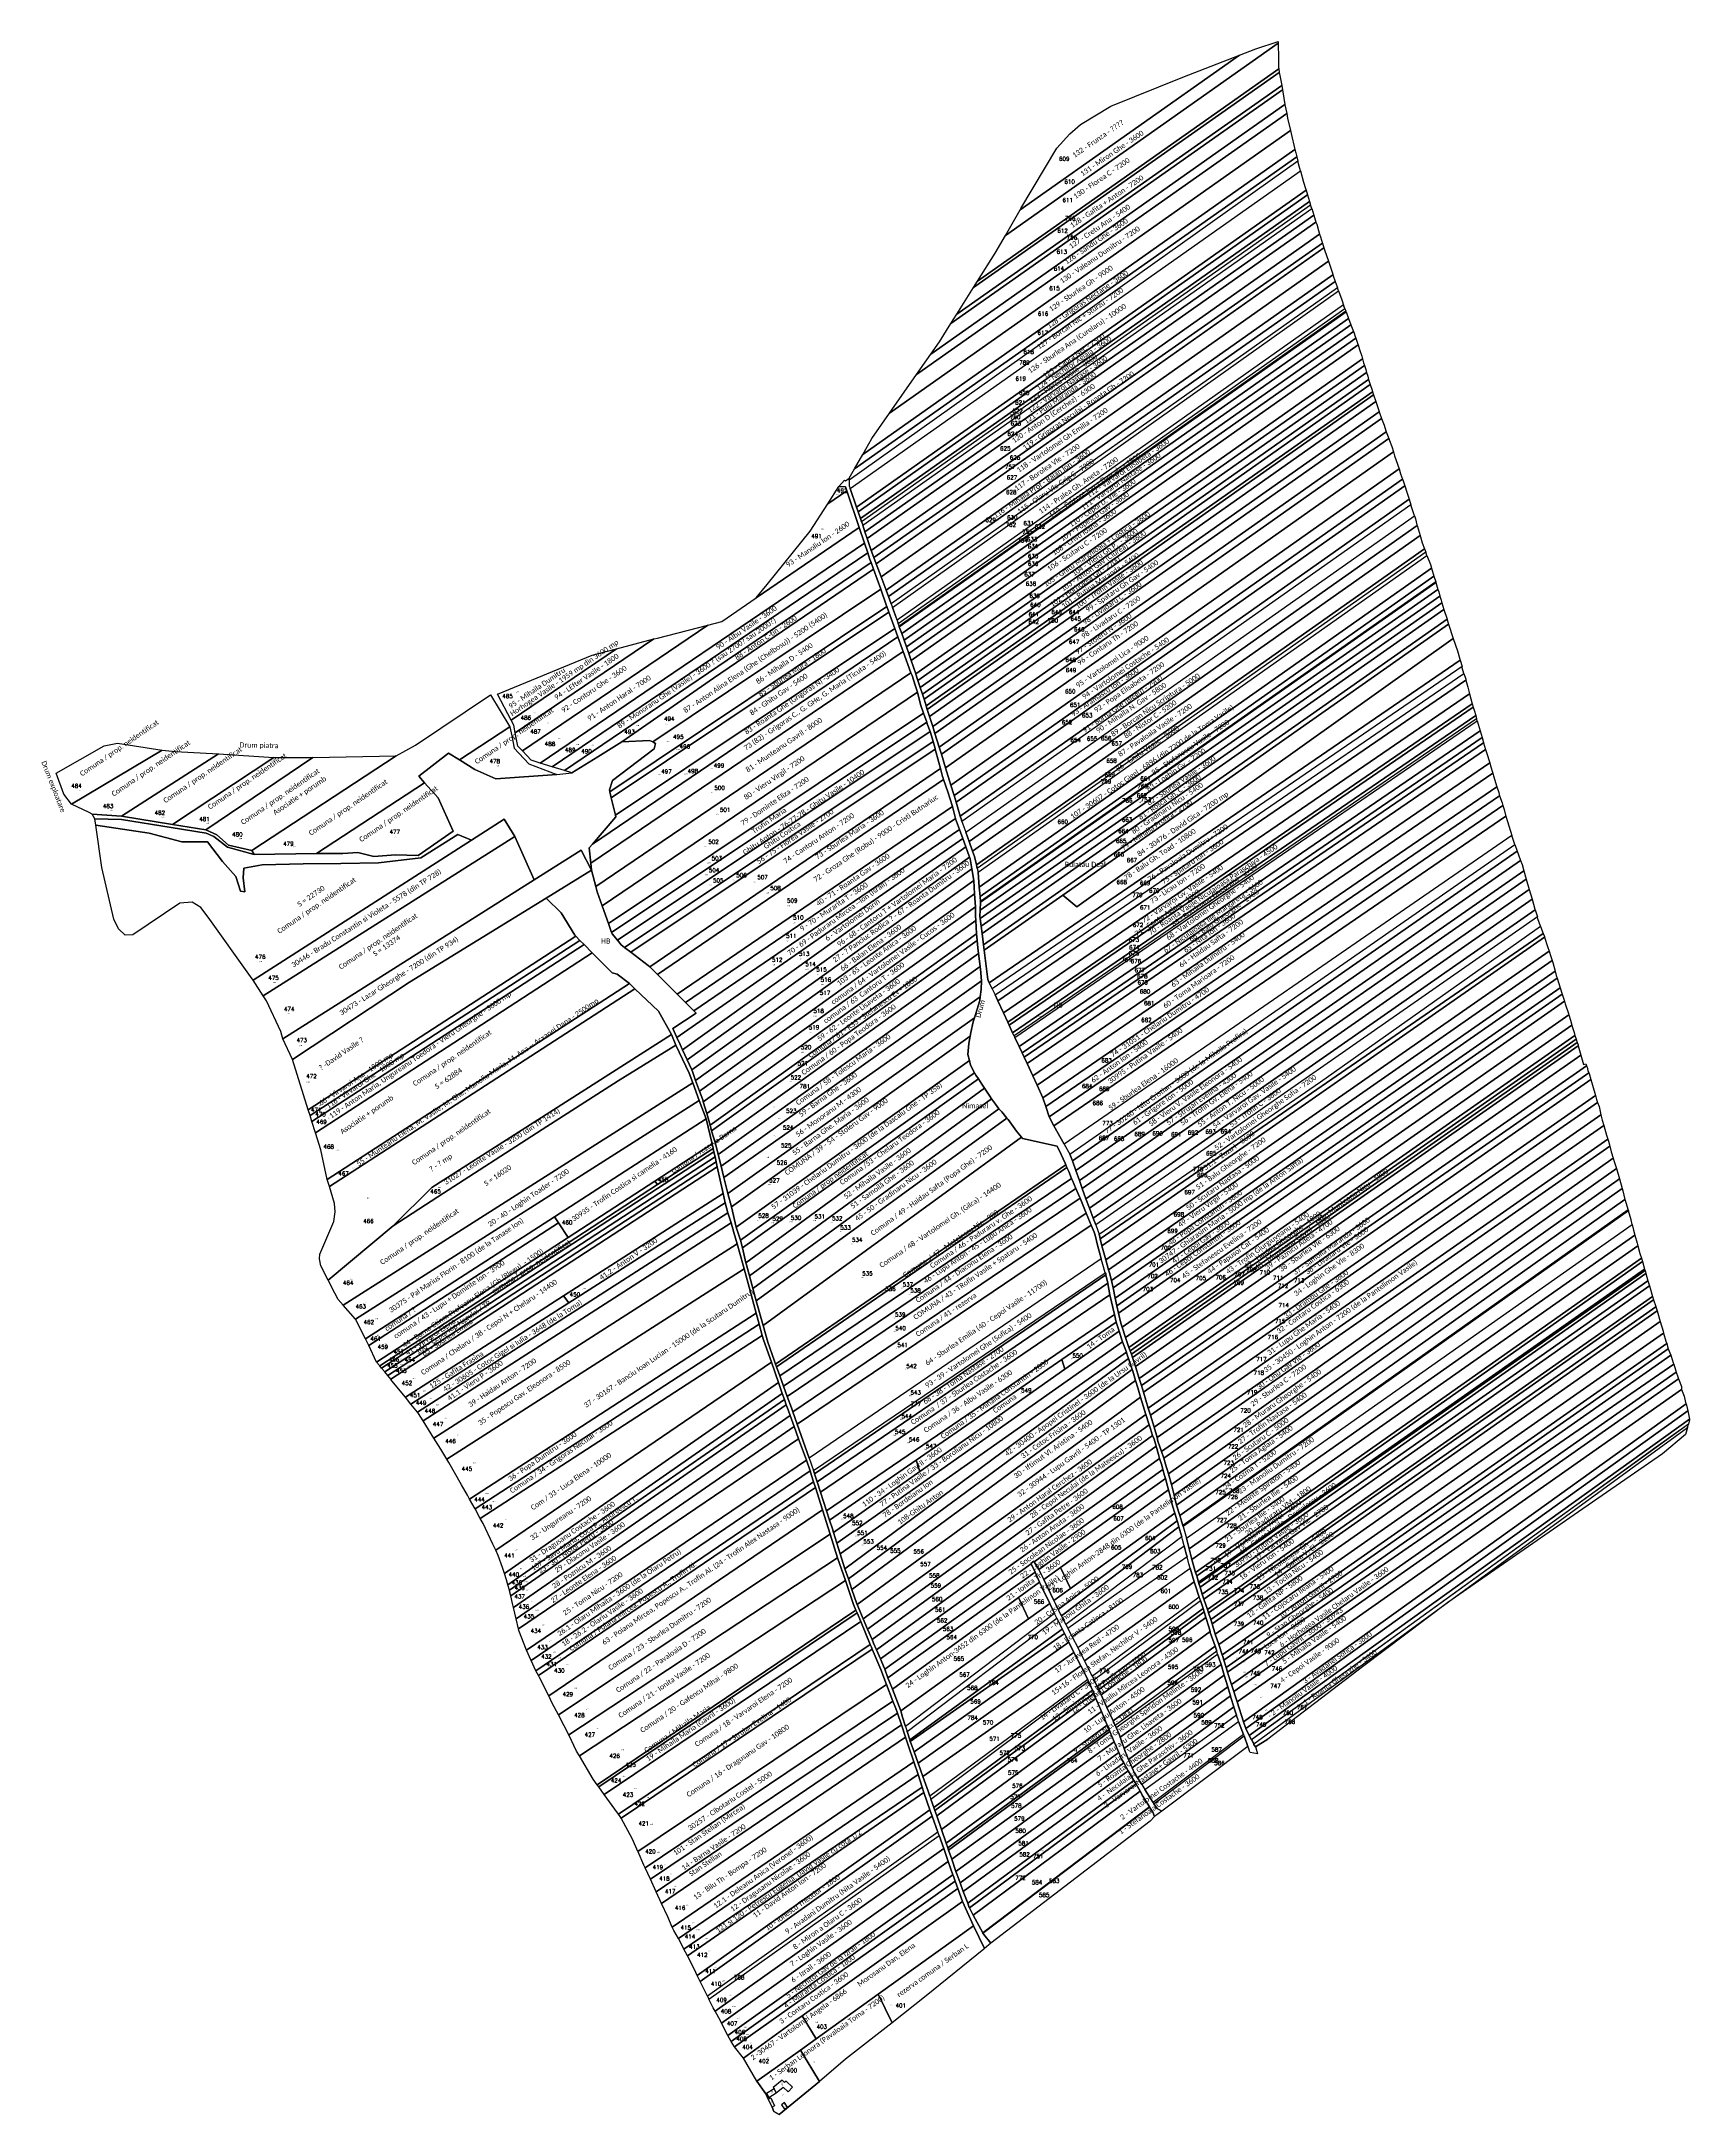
# Model space of a CAD drawing. Extents: x 612848 to 614465, y 646291 to 648325.
import ezdxf

# ---------------------------------------------------------------- set-up
doc = ezdxf.new("R2010")
doc.units = 0
doc.header["$LTSCALE"] = 0.5
doc.header["$MEASUREMENT"] = 0
for name, color, linetype in [('_CAT_FOL', 7, 'CONTINUOUS'), ('_CLADIRE', 30, 'CONTINUOUS'), ('_CLADIRE_DESTINATIE', 50, 'CONTINUOUS'), ('_CLADIRE_H', 174, 'CONTINUOUS'), ('_CLADIRE_ID', 30, 'CONTINUOUS'), ('_IMPREJMUIT', 150, 'CONTINUOUS'), ('_NR_PARCELA', 50, 'CONTINUOUS'), ('_PARCELA_NOU_feb2025', 50, 'CONTINUOUS'), ('_SUBPARCELA', 80, 'CONTINUOUS'), ('_TEXTE', 255, 'CONTINUOUS')]:
    doc.layers.add(name, color=color, linetype=linetype)
doc.layers.add('_ID', color=176, linetype='CONTINUOUS', lineweight=30)
doc.styles.get("Standard").update_dxf_attribs({"font": 'romans.shx'})
doc.styles.add('texte', font='calibri.ttf')

msp = doc.modelspace()

# ---------------------------------------------------------------- linework, layer by layer
at = {"layer": '_CLADIRE'}
for points in [[(613566.3, 646316.4), (613559, 646311.9), (613561.1, 646307.9), (613568.5, 646312.5)], [(613576.4, 646322.6), (613574.3, 646325.1), (613565.6, 646317.7), (613566.3, 646316.4), (613568.5, 646312.5), (613575.1, 646318.1), (613580.3, 646313.5), (613584.4, 646318), (613578.2, 646324.1)], [(613564.3, 646298.5), (613560.5, 646306.4), (613563.1, 646307.7), (613566.9, 646299.7)], [(613576.4, 646302.9), (613573.5, 646300.9), (613576.4, 646296.5), (613579.4, 646298.5)]]:
    msp.add_lwpolyline(points, close=True, dxfattribs=at)
at = {"layer": '_NR_PARCELA'}
msp.add_lwpolyline([(613921.5, 646615.2), (613925.4, 646608.4), (613761.8, 646486.9), (613758, 646494)], close=True, dxfattribs=at)
at = {"layer": '_PARCELA_NOU_feb2025'}
for points in [[(614060.8, 648324.8), (614060.8, 648323.2), (613793.3, 648134.6), (613807.8, 648159.5), (614023.1, 648311.4), (614038.9, 648317.5)], [(614061.3, 648299.7), (614061.5, 648298.1), (613766, 648089.7), (613783.2, 648117), (613793.3, 648134.6), (614060.8, 648323.2), (614061.3, 648308.2)], [(613967.5, 648289.7), (614023.1, 648311.4), (613807.8, 648159.5), (613808.5, 648160.8), (613843.8, 648220.1), (613856.5, 648234.2), (613866.9, 648243.4), (613896.9, 648261.4)], [(613762.1, 648083.5), (614062, 648294.5), (614062.4, 648291.4), (614064.1, 648283.3), (614064.4, 648281.6), (613745.7, 648057.4)], [(613762.1, 648083.5), (613766, 648089.7), (614061.5, 648298.1), (614062, 648294.5)], [(614067.6, 648262.5), (614069.3, 648254.2), (613706.1, 647998), (613720.1, 648018), (614067.5, 648263)], [(614066.4, 648269.2), (614067.5, 648263), (613720.1, 648018), (613728.7, 648030.3), (613739.8, 648048), (614065.1, 648277.4)], [(614064.4, 648281.6), (614065.1, 648277.4), (613739.8, 648048), (613745.7, 648057.4), (614064.4, 648281.6), (614064.4, 648281.6)], [(614072.9, 648237.6), (613679.7, 647960.3), (613706.1, 647998), (614069.3, 648254.2), (614070.2, 648249.6)], [(614076.5, 648221.8), (614077.3, 648218.8), (613653.3, 647919.8), (613662.3, 647935.5), (613679.7, 647960.3), (614072.9, 648237.6), (614074.2, 648231.7)], [(614080.2, 648207.5), (614080.2, 648207.5), (613640, 647894.6), (613640, 647894.6), (613640, 647896.5), (613645.2, 647905.7), (614079.1, 648211.7)], [(613640, 647894.6), (613640.1, 647889), (613641, 647886.4), (614082.8, 648197.9), (614081.5, 648202.6), (614080.2, 648207.5)], [(614078.1, 648215.6), (614079.1, 648211.7), (613645.2, 647905.7), (613653.3, 647919.8), (614077.3, 648218.8)], [(614087.8, 648180.5), (614088.3, 648179.1), (613647.3, 647868.1), (613641, 647886.4), (614082.8, 648197.9), (614085.9, 648186.8)], [(614089.7, 648174.4), (613648.8, 647863.5), (613647.3, 647868.1), (614088.3, 648179.1)], [(614091.7, 648167.7), (613651.1, 647856.9), (613648.8, 647863.5), (614089.7, 648174.4)], [(614091.7, 648167.7), (614092.8, 648164.3), (613652.2, 647853.7), (613651.1, 647856.9), (614091.7, 648167.7)], [(613652.2, 647853.7), (613653.3, 647850.4), (614093.8, 648161), (614092.8, 648164.3)], [(614095.9, 648154.3), (613655.5, 647843.8), (613653.3, 647850.4), (614093.8, 648161)], [(614097.2, 648149.8), (614098, 648147.6), (613657.8, 647837.2), (613655.5, 647843.8), (614095.9, 648154.3)], [(614100.5, 648139.3), (614101.5, 648135.8), (613661.7, 647825.6), (613657.8, 647837.2), (614098, 648147.6), (614098.7, 648145.5)], [(613664.1, 647818.6), (613661.7, 647825.6), (614101.5, 648135.8), (614102.4, 648133.1), (614104.4, 648126.7), (614104.4, 648126.8), (613664.1, 647818.6)], [(613666.4, 647812.5), (613664.1, 647818.6), (614104.4, 648126.8), (614105.7, 648122.4)], [(614110.2, 648109.4), (614110.2, 648109.2), (613671.3, 647799.6), (613666.4, 647812.5), (614105.7, 648122.4), (614106.3, 648120.5)], [(614114.5, 648096.5), (614114.7, 648095.9), (613676.2, 647786.6), (613671.3, 647799.6), (614110.2, 648109.2)], [(614116.9, 648089.3), (613678.6, 647780.2), (613676.2, 647786.6), (614114.7, 648095.9)], [(613681.2, 647773.3), (613678.6, 647780.2), (614116.9, 648089.3), (614118.7, 648084.1), (614119.1, 648083), (613681.2, 647773.3)], [(613681.2, 647773.3), (613682.5, 647769.7), (614120.2, 648080.1), (614119.1, 648083)], [(614123.4, 648071.3), (614125.4, 648065.3), (614125, 648066.5), (613687, 647757), (613682.5, 647769.7), (614120.2, 648080.1)], [(613687, 647757), (613688.1, 647754), (614126.3, 648063), (614125.4, 648065.3), (614125, 648066.5)], [(614127.2, 648060.4), (613689, 647751.4), (613688.1, 647754), (614126.3, 648063)], [(613689, 647751.4), (613689.2, 647750.7), (614127.5, 648059.7), (614127.2, 648060.4)], [(614129.9, 648053.2), (613691.6, 647744.1), (613689.2, 647750.7), (614127.5, 648059.7)], [(614132.3, 648046.7), (613693.9, 647737.5), (613691.6, 647744.1), (614129.9, 648053.2)], [(613696.2, 647731.1), (613693.9, 647737.5), (614132.3, 648046.7), (614134.8, 648040.2), (613696.2, 647730.9)], [(614136.4, 648035.4), (614137, 648033.6), (613698.5, 647724.3), (613696.2, 647730.9), (614134.8, 648040.2), (614135.1, 648039.5)], [(614138.8, 648029), (614139.4, 648027.1), (613700.7, 647717.7), (613698.5, 647724.3), (614137, 648033.6)], [(614142.9, 648016), (614143.5, 648013.6), (613705.3, 647704.5), (613700.7, 647717.7), (614139.4, 648027.1), (614140.8, 648022.7)], [(613705.3, 647704.3), (613705.3, 647704.5), (614143.5, 648013.6), (614144.6, 648009.5), (614145.5, 648006.8), (613707.5, 647697.8)], [(614146.9, 648003), (614147.7, 648000.1), (613709.6, 647691.1), (613707.5, 647697.8), (614145.5, 648006.8)], [(614148.8, 647996.4), (614149.7, 647993.3), (613711.8, 647684.5), (613709.6, 647691.1), (614147.7, 648000.1)], [(614151.3, 647988.2), (613713.5, 647679.5), (613711.8, 647684.5), (614149.7, 647993.3)], [(614153, 647982.6), (614153.5, 647981.2), (613715.6, 647673.1), (613713.5, 647679.5), (614151.3, 647988.2)], [(614153.5, 647981.2), (614154.5, 647978.1), (613716.7, 647669.4), (613715.6, 647673.1)], [(614156.7, 647971.5), (613718.9, 647662.8), (613716.7, 647669.4), (614154.5, 647978.1)], [(613720.9, 647656.8), (613718.9, 647662.8), (614156.7, 647971.5), (614157.6, 647968.7), (614160, 647961.9), (614160.1, 647961.5), (613722.2, 647652.7)], [(614162.4, 647955.1), (614162.4, 647955), (613724.2, 647645.9), (613722.2, 647652.7), (614160.1, 647961.5)], [(614166.5, 647943), (614167, 647941.8), (613728.4, 647632.4), (613724.2, 647645.9), (614162.4, 647955), (614165, 647948.3)], [(614169.5, 647935.3), (613730.5, 647625.7), (613728.4, 647632.4), (614167, 647941.8)], [(614172.3, 647927.6), (614174, 647922.1), (613734.6, 647612.2), (613730.5, 647625.7), (614169.5, 647935.3), (614170.2, 647933.4)], [(614175.1, 647918.4), (614179.5, 647905.5), (613739.8, 647595.4), (613734.6, 647612.2), (614174, 647922.1)], [(614181.1, 647900.6), (614182.9, 647895.6), (613742.9, 647585.3), (613739.8, 647595.4), (614179.5, 647905.5)], [(613601.6, 647844.4), (613619, 647871.3), (613637.6, 647884), (613649.8, 647847.9), (613548.8, 647779.1), (613559.7, 647792)], [(613636.3, 647887.8), (613637.6, 647884), (613619, 647871.3), (613629.8, 647888.1)], [(614032.9, 646647.7), (614032, 646649.9), (614031.2, 646652.3), (614027.4, 646662.8), (614027, 646664.1), (614022.1, 646676.9), (614021.6, 646678.5), (614020.8, 646680.6), (614020.1, 646683.1), (614017.5, 646690.8), (614017.4, 646691.1), (614014.6, 646700.3), (614014.1, 646701.9), (614012.1, 646708.5), (614011.5, 646710.7), (614008, 646722.1), (614004.9, 646732.6), (614002.8, 646739.2), (614001.5, 646743), (614000.6, 646745.7), (613999, 646750.6), (613994.3, 646764.2), (613994.1, 646765), (613993, 646769.6), (613990.1, 646778.7), (613988.6, 646783.5), (613988.2, 646784.4), (613987.2, 646787.7), (613985.6, 646792.6), (613984.6, 646795.6), (613983.9, 646797.6), (613983.5, 646798.8), (613979.4, 646810.9), (613978.5, 646813.7), (613974.5, 646827.2), (613973.2, 646831.6), (613973.2, 646831.6), (613971.5, 646838.2), (613970.7, 646841.2), (613968.8, 646849), (613967.2, 646855.3), (613966.5, 646857.8), (613964.6, 646864.6), (613963.6, 646867.8), (613963.2, 646869), (613962.4, 646871.8), (613961.9, 646873.5), (613959.5, 646881.2), (613957.3, 646888.3), (613955, 646898), (613953.4, 646903.9), (613952.4, 646907.6), (613950.3, 646915), (613949.4, 646918.1), (613947.8, 646924), (613946.7, 646928.3), (613944.6, 646934.9), (613943.5, 646938.7), (613941.1, 646946.8), (613939.1, 646953.7), (613937.7, 646957.5), (613935.5, 646963.8), (613934.2, 646967.8), (613931.1, 646978.1), (613926, 646994.9), (613923.2, 647004.2), (613921, 647011.4), (613920.3, 647013.6), (613918.3, 647020.4), (613917.8, 647022), (613914.2, 647032.8), (613912.9, 647036.5), (613912, 647039), (613908.3, 647049.3), (613907.2, 647052.3), (613904.8, 647059.6), (613902.6, 647066.5), (613902, 647068.6), (613900.3, 647076.1), (613895.7, 647095.3), (613893.9, 647106.6), (613893.9, 647106.7), (613891.9, 647114.8), (613891.7, 647115.8), (613891.3, 647116.9), (613888.9, 647125.2), (613887.4, 647130.6), (613886.3, 647134.6), (613883.7, 647143.9), (613881.5, 647153.8), (613880.4, 647156.8), (613877.6, 647163.7), (613872.7, 647175.4), (613866.7, 647190), (613866.4, 647190.8), (613862.5, 647199.7), (613859, 647207.6), (613858.3, 647209.4), (613855.4, 647216.3), (613853.7, 647220.2), (613852.7, 647222.7), (613851.8, 647224.6), (613848, 647232.9), (613844.1, 647241.2), (613810.2, 647248.6), (613809, 647250.1), (613804.2, 647256), (613796.1, 647267.2), (613794.8, 647268.6), (613789.7, 647274.8), (613787, 647277.9), (613783.5, 647282.2), (613779.7, 647287.6), (613777.9, 647290.3), (613772.9, 647297.9), (613770.2, 647302), (613766.8, 647307.2), (613764.4, 647310.8), (613763.1, 647313.2), (613759.2, 647320.7), (613758, 647325.2), (613756.5, 647331), (613757.5, 647342), (613758.8, 647349.2), (613759.3, 647352.5), (613761.7, 647363), (613762.9, 647367), (613768.1, 647384.2), (613768.5, 647387.5), (613769.5, 647394.7), (613769.7, 647403.4), (613768.9, 647414.8), (613768.5, 647417.3), (613766.9, 647430), (613766.1, 647435.6), (613765.5, 647442.9), (613765.2, 647446.6), (613765, 647449.5), (613764.2, 647462.6), (613763.9, 647467.2), (613763.8, 647475.4), (613763.8, 647475.9), (613763.1, 647488.8), (613762.4, 647501.6), (613760.4, 647513.3), (613758.8, 647523), (613758.2, 647524.7), (613754.4, 647534.9), (613751.4, 647542.8), (613748.2, 647551.7), (613744.4, 647562.2), (613744.3, 647562.7), (613741.4, 647574.2), (613736.8, 647588.7), (613732.7, 647600.9), (613732.2, 647602.3), (613731.7, 647603.7), (613729.6, 647611.5), (613728, 647617.4), (613724.5, 647630.6), (613724.4, 647631.2), (613722.3, 647638.1), (613722.3, 647638.1), (613719.7, 647646.8), (613719.4, 647647.8), (613716.6, 647655.6), (613716.1, 647657), (613713, 647665.8), (613710.4, 647673.5), (613708.1, 647682.3), (613706.9, 647686.6), (613704.9, 647693.3), (613701.7, 647702.7), (613700.6, 647705.6), (613693, 647726.4), (613692.1, 647728.9), (613687.8, 647740.7), (613684.8, 647749.1), (613679, 647765), (613677.1, 647770.4), (613676.4, 647772.2), (613671, 647787.4), (613663.8, 647807.3), (613661.5, 647813.7), (613660.4, 647816.6), (613658.2, 647823.2), (613655, 647832.6), (613649.8, 647847.9), (613637.6, 647884), (613636.3, 647887.8), (613629.8, 647888.1), (613635.3, 647894.4), (613636.3, 647893.9), (613640, 647896.5), (613640, 647894.6), (613640.1, 647889), (613641, 647886.4), (613647.3, 647868.1), (613648.8, 647863.5), (613651.1, 647856.9), (613653.3, 647850.4), (613655.5, 647843.8), (613657.8, 647837.2), (613661.7, 647825.6), (613664.1, 647818.6), (613666.4, 647812.5), (613671.3, 647799.6), (613676.2, 647786.6), (613678.6, 647780.2), (613681.2, 647773.3), (613683.4, 647767.1), (613688.1, 647754), (613689.2, 647750.7), (613691.6, 647744.1), (613693.9, 647737.5), (613696.2, 647731.1), (613696.2, 647730.9), (613698.5, 647724.3), (613700.7, 647717.7), (613705.3, 647704.5), (613705.3, 647704.3), (613707.5, 647697.8), (613709.6, 647691.1), (613711.8, 647684.5), (613713.5, 647679.5), (613715.6, 647673.1), (613716.7, 647669.4), (613718.9, 647662.8), (613720.9, 647656.8), (613722.2, 647652.7), (613724.2, 647645.9), (613728.4, 647632.4), (613730.5, 647625.7), (613734.6, 647612.2), (613739.8, 647595.4), (613742.9, 647585.3), (613744.9, 647578.6), (613748.9, 647565), (613750.1, 647561.2), (613750.6, 647559.7), (613751.1, 647558.2), (613751.6, 647556.9), (613754.4, 647549.1), (613757.6, 647540.1), (613761, 647530.6), (613763, 647525.2), (613764.9, 647517), (613765.7, 647513.5), (613766.5, 647509.9), (613767.7, 647495.2), (613768.4, 647486.1), (613768.8, 647481.2), (613768.8, 647480.6), (613768.5, 647472.6), (613768.3, 647466.7), (613768.6, 647464.4), (613769.5, 647457), (613770.4, 647449.7), (613771.8, 647438.8), (613772.5, 647433.3), (613776, 647404.8), (613777.5, 647401.5), (613780.4, 647395.5), (613783.1, 647389.7), (613785.8, 647383.8), (613791.4, 647371.9), (613795.6, 647362.9), (613796.9, 647359.9), (613800.4, 647352.4), (613802.5, 647347.9), (613806.8, 647338.8), (613809.6, 647332.8), (613811.7, 647328.3), (613814.5, 647322.2), (613820.2, 647310), (613824.4, 647300.9), (613830.1, 647288.7), (613832.9, 647280.2), (613836.2, 647270), (613840.9, 647261.1), (613851, 647243.1), (613856.6, 647233.2), (613859.1, 647226.8), (613862.4, 647217.3), (613865.9, 647207.4), (613868.7, 647199.5), (613872.2, 647189.5), (613875.7, 647180.4), (613879.4, 647170.6), (613881.9, 647164), (613884.1, 647158.3), (613885.3, 647154.9), (613886.3, 647150.5), (613888, 647143.3), (613891.9, 647129.5), (613894.6, 647119.9), (613895.5, 647116.9), (613897.3, 647109.4), (613898.9, 647102.2), (613901, 647092.2), (613902.5, 647084.6), (613904.1, 647077.5), (613906.4, 647067.6), (613907.7, 647063.6), (613911, 647053.6), (613914.5, 647043.7), (613915.7, 647040.4), (613916.9, 647037.1), (613918, 647033.8), (613920.9, 647025.1), (613924.6, 647013.3), (613926.7, 647006.5), (613928.8, 646999.8), (613933.4, 646984.1), (613935.5, 646977.3), (613939.1, 646965.5), (613942.1, 646955.3), (613943, 646951.9), (613946.4, 646941.8), (613948.6, 646935.1), (613950.5, 646929.2), (613953.2, 646919.6), (613956.1, 646909.2), (613958.9, 646898.9), (613961.3, 646889.1), (613964.4, 646879), (613967.4, 646869.2), (613967.8, 646868), (613971, 646856.7), (613973.6, 646846.2), (613976.2, 646835.7), (613979.9, 646823.1), (613981, 646819.7), (613982.8, 646813.5), (613983.2, 646812.3), (613984.4, 646808.5), (613986.4, 646801.7), (613988.1, 646796.7), (613991.6, 646786.8), (613992.7, 646783.4), (613994.9, 646776.8), (613996.3, 646772.7), (613999.2, 646762.4), (614002.7, 646752.2), (614006, 646742.1), (614006.6, 646740.4), (614007.6, 646737), (614009.8, 646729.9), (614011.2, 646725.3), (614012, 646722.9), (614012.9, 646720.1), (614015.1, 646713), (614016.7, 646708.1), (614017.3, 646706.3), (614018.8, 646701.9), (614020.6, 646696.2), (614027, 646676.6), (614029.2, 646669.9), (614032.6, 646663.1), (614034.8, 646658.9), (614037.2, 646654.1), (614038.6, 646652), (614039, 646650.9), (614040.6, 646645), (614033.5, 646646.5)], [(614183.2, 647894.7), (614185.1, 647889), (613744.9, 647578.6), (613742.9, 647585.3), (614182.9, 647895.6)], [(614187.3, 647882.6), (614189.5, 647875.7), (613748.9, 647565), (613744.9, 647578.6), (614185.1, 647889)], [(613750.1, 647561.2), (613748.9, 647565), (614189.5, 647875.7), (614191.2, 647870.4), (613750.6, 647559.7)], [(613750.6, 647559.7), (613754.4, 647549.1), (614194.6, 647859.6), (614191.2, 647870.4)], [(614197, 647850.7), (614197.2, 647850.1), (613757.6, 647540.1), (613754.4, 647549.1), (614194.6, 647859.6), (614195.5, 647856.6)], [(613548.8, 647779.1), (613649.8, 647847.9), (613655, 647832.6), (613336.9, 647616.9), (613328, 647619.7), (613319.4, 647628.8), (613501.5, 647752.3), (613515.1, 647755.8)], [(614200.1, 647840.3), (613761, 647530.6), (613757.6, 647540.1), (614197.2, 647850.1)], [(613763, 647525.2), (613761, 647530.6), (614200.1, 647840.3), (614200.5, 647838.9), (614202.3, 647833.1), (614204.5, 647827), (613764.9, 647517)], [(613336.9, 647616.9), (613655, 647832.6), (613658.2, 647823.2), (613348.6, 647613.4)], [(613660.4, 647816.6), (613661.5, 647813.7), (613360.6, 647609.7), (613348.6, 647613.4), (613658.2, 647823.2)], [(614205.8, 647823.7), (614205.8, 647823.7), (613765.7, 647513.5), (613764.9, 647517), (614204.5, 647827)], [(613765.7, 647513.5), (613766.5, 647509.9), (614206.9, 647820.5), (614205.8, 647823.7)], [(614210.3, 647811.6), (614211.4, 647808.1), (613767.7, 647495.2), (613766.5, 647509.9), (614206.9, 647820.5)], [(613417, 647637.7), (613393.4, 647623.1), (613367.9, 647607.5), (613360.6, 647609.7), (613661.5, 647813.7), (613663.8, 647807.3), (613506.9, 647700.2)], [(613444.2, 647639.2), (613417, 647637.7), (613506.9, 647700.2), (613663.8, 647807.3), (613671, 647787.4), (613447.3, 647637.7)], [(613768.4, 647486.1), (613767.7, 647495.2), (614211.4, 647808.1), (614213.8, 647800.4)], [(614213.8, 647800.3), (614215.5, 647794.7), (613768.8, 647481.2), (613768.4, 647486.1), (614213.8, 647800.4)], [(613676.4, 647772.2), (613677.1, 647770.4), (613405.2, 647588.7), (613404.7, 647590.7), (613407.9, 647599.9), (613448.7, 647630.9), (613450.1, 647636.3), (613447.3, 647637.7), (613671, 647787.4)], [(613768.3, 647466.7), (613768.5, 647472.6), (614217.6, 647787.2), (614218.5, 647784.8), (614219.6, 647780.8), (613768.6, 647464.4)], [(613768.8, 647480.6), (614215.7, 647794.1), (614217.7, 647787.3), (613768.5, 647472.6)], [(614220.7, 647776.9), (614221.5, 647774.2), (613769.5, 647457), (613768.6, 647464.4), (614219.6, 647780.8)], [(614215.5, 647794.7), (614215.7, 647794.1), (613768.8, 647480.6), (613768.8, 647481.2)], [(613679, 647765), (613406.5, 647583), (613405.2, 647588.7), (613677.1, 647770.4)], [(613679, 647765), (613684.8, 647749.1), (613410.7, 647566), (613406.5, 647583)], [(613770.4, 647449.7), (613769.5, 647457), (614221.5, 647774.2), (614223.6, 647767.7)], [(613771.8, 647438.8), (613770.4, 647449.7), (614223.6, 647767.7), (614226.6, 647758)], [(614226.8, 647757.5), (614228.1, 647753.1), (613849.6, 647487.5), (613772.5, 647433.3), (613771.8, 647438.8), (614226.6, 647758)], [(613311, 647654), (613308.4, 647659), (613411.8, 647729.1), (613448.2, 647738.7), (613312.4, 647646.6)], [(613451.8, 647739.6), (613501.5, 647752.3), (613319.4, 647628.8), (613314.9, 647633.6), (613312.4, 647646.6), (613448.2, 647738.7)], [(613692.1, 647728.9), (613693, 647726.4), (613386.5, 647518.7), (613385, 647533.8), (613388.1, 647537.5), (613687.8, 647740.7)], [(613411.1, 647564.3), (613410.7, 647566), (613684.8, 647749.1), (613687.8, 647740.7), (613388.1, 647537.5)], [(613776, 647404.8), (613772.5, 647433.3), (613849.6, 647487.5), (613863.4, 647475.9), (614232.7, 647739.2), (614236.8, 647726.9), (614239.3, 647718.8), (614239.6, 647717.9), (613777.5, 647401.5)], [(614232.7, 647739.2), (613863.4, 647475.9), (613849.6, 647487.5), (614228.1, 647753.1)], [(613387.7, 647722.8), (613411.8, 647729.1), (613308.4, 647659), (613295, 647684.6)], [(613387.2, 647511.8), (613386.5, 647518.7), (613693, 647726.4), (613700.6, 647705.6), (613391.4, 647496)], [(614241.3, 647711.6), (614241.3, 647711.6), (613780.4, 647395.5), (613777.5, 647401.5), (614239.6, 647717.9)], [(613701.7, 647702.7), (613704.9, 647693.3), (613706.9, 647686.6), (613397.6, 647477), (613392.8, 647490.6), (613391.4, 647496), (613700.6, 647705.6)], [(613780.4, 647395.5), (613783.1, 647389.7), (614243.2, 647704.8), (614241.6, 647710.5), (614241.3, 647711.6)], [(614244.9, 647699.1), (614245.1, 647698.3), (613785.8, 647383.8), (613783.1, 647389.7), (614243.2, 647704.8)], [(614246.9, 647691.4), (614248.7, 647685), (613791.4, 647371.9), (613785.8, 647383.8), (614245.1, 647698.3)], [(613056.1, 647527.4), (613053.9, 647531.1), (613195.4, 647624.1), (613214.5, 647634.5), (613288, 647684), (613307.2, 647652.5), (613257.6, 647620.1), (613247, 647626.7), (613217.7, 647604.1), (613223.4, 647597.7), (613117.4, 647528.3)], [(613710.4, 647673.5), (613713, 647665.8), (613403.8, 647459.5), (613397.6, 647477), (613706.9, 647686.6), (613708.1, 647682.3)], [(614251.4, 647675.1), (613795.6, 647362.9), (613791.4, 647371.9), (614248.7, 647685)], [(614252.3, 647671.8), (613796.9, 647359.9), (613795.6, 647362.9), (614251.4, 647675.1)], [(613403.8, 647459.5), (613713, 647665.8), (613716.1, 647657), (613406.9, 647450.8)], [(613716.6, 647655.6), (613719.4, 647647.8), (613412.6, 647443.1), (613407.4, 647449.4), (613406.9, 647450.8), (613716.1, 647657)], [(614253.2, 647668.7), (614254.7, 647663.5), (613800.4, 647352.4), (613796.9, 647359.9), (614252.3, 647671.8)], [(614255.6, 647660.2), (613801.8, 647349.4), (613800.4, 647352.4), (614254.7, 647663.5), (614255.6, 647660.2)], [(613801.8, 647349.4), (613802.5, 647347.9), (614256.1, 647658.5), (614255.6, 647660.2)], [(614259, 647648.6), (613806.8, 647338.8), (613802.5, 647347.9), (614256.1, 647658.5)], [(612876.9, 647576.7), (612869.4, 647586.6), (612862, 647607.1), (612908.9, 647633.7), (612922, 647636.4), (612965.9, 647629.7)], [(612900.9, 647556.2), (612899.8, 647562.4), (612926.2, 647561.6), (612974.9, 647553.6), (613009.1, 647548.3), (613016.6, 647545), (613030.1, 647534.3), (613056.1, 647527.4), (613117.4, 647528.3), (613143.1, 647528.1), (613158.1, 647529.1), (613173.8, 647525.3), (613194.8, 647527.1), (613217.3, 647526.4), (613251.4, 647550), (613236.6, 647582.9), (613223.4, 647597.7), (613217.7, 647604.1), (613247, 647626.7), (613257.6, 647620.1), (613272.7, 647610.8), (613293.4, 647601.5), (613353.1, 647605.7), (613367.9, 647607.5), (613393.4, 647623.1), (613417, 647637.7), (613444.2, 647639.2), (613447.3, 647637.7), (613450.1, 647636.3), (613448.7, 647630.9), (613407.9, 647599.9), (613404.7, 647590.7), (613405.2, 647588.7), (613406.5, 647583), (613410.7, 647566), (613411.1, 647564.3), (613388.1, 647537.5), (613385, 647533.8), (613386.5, 647518.7), (613387.2, 647511.8), (613376.9, 647531.4), (613331, 647502.4), (613312, 647544.9), (613301.5, 647561.8), (613269.4, 647541.2), (613255.9, 647546.8), (613219.9, 647524), (613178.2, 647519), (613141.2, 647518.5), (613104.4, 647518.1), (613064.2, 647517), (613046.1, 647513.8), (613045.3, 647504.3), (613047, 647490.8), (613042.9, 647491.4), (613038.3, 647505.8), (613025.3, 647520.5), (613010.6, 647539.6), (612985.2, 647539.7), (612953.2, 647548.3)], [(613353.1, 647605.7), (613293.4, 647601.5), (613272.7, 647610.8), (613257.6, 647620.1), (613307.2, 647652.5), (613308.9, 647643.8), (613311.2, 647631.7), (613325.7, 647616.3)], [(613719.7, 647646.8), (613722.3, 647638.1), (613419.6, 647436.2), (613416.2, 647438.8), (613412.6, 647443.1), (613719.4, 647647.8)], [(613724.4, 647631.2), (613724.5, 647630.6), (613425.9, 647431.4), (613419.6, 647436.2), (613722.3, 647638.1), (613722.3, 647638.1)], [(614261, 647641.9), (613809.6, 647332.8), (613806.8, 647338.8), (614259, 647648.6)], [(614262.4, 647637.1), (614262.4, 647636.9), (613811.7, 647328.3), (613809.6, 647332.8), (614261, 647641.9)], [(614264.4, 647630.3), (613814.5, 647322.2), (613811.7, 647328.3), (614262.4, 647636.9)], [(612894.3, 647568.4), (612876.9, 647576.7), (612965.9, 647629.7), (612979.1, 647628.4), (613021.4, 647626), (612926.1, 647564.8), (612897.2, 647566.9)], [(612926.1, 647564.8), (613021.4, 647626), (613075.4, 647622.4), (612976, 647556.6)], [(612976, 647556.6), (613075.4, 647622.4), (613113.7, 647622.5), (613008.9, 647551.3)], [(613008.9, 647551.3), (613113.7, 647622.5), (613195.4, 647624.1), (613053.9, 647531.1), (613031.1, 647536.3), (613019.6, 647546.6)], [(613728, 647617.4), (613729.6, 647611.5), (613444.4, 647417.1), (613442.9, 647418.5), (613425.9, 647431.4), (613724.5, 647630.6)], [(614265.4, 647627.2), (614268.6, 647617.1), (613820.2, 647310), (613814.5, 647322.2), (614264.4, 647630.3)], [(614269.4, 647614.4), (614271.5, 647607.1), (613824.4, 647300.9), (613820.2, 647310), (614268.6, 647617.1)], [(613117.4, 647528.3), (613223.4, 647597.7), (613236.6, 647582.9), (613251.4, 647550), (613217.3, 647526.4), (613194.8, 647527.1), (613173.8, 647525.3), (613158.1, 647529.1), (613143.1, 647528.1)], [(613732.2, 647602.3), (613732.7, 647600.9), (613452, 647409.5), (613444.4, 647417.1), (613729.6, 647611.5), (613731.7, 647603.7)], [(613736.8, 647588.7), (613741.4, 647574.2), (613471.4, 647390.1), (613452, 647409.5), (613732.7, 647600.9)], [(614275.6, 647593.8), (613830.1, 647288.7), (613824.4, 647300.9), (614271.5, 647607.1), (614272.3, 647604.5)], [(614277.4, 647588), (614278.2, 647584.8), (613832.9, 647280.2), (613830.1, 647288.7), (614275.6, 647593.8)], [(613471.4, 647390.1), (613741.4, 647574.2), (613744.3, 647562.7), (613479.4, 647382.1)], [(614280.6, 647577.9), (614281.4, 647575.2), (613836.2, 647270), (613832.9, 647280.2), (614278.2, 647584.8)], [(614284, 647566), (614284.2, 647565), (613840.9, 647261.1), (613836.2, 647270), (614281.4, 647575.2), (614282.6, 647571.3)], [(612899.8, 647562.4), (612897.2, 647566.9), (612926.1, 647564.8), (612976, 647556.6), (613008.9, 647551.3), (613019.6, 647546.6), (613031.1, 647536.3), (613053.9, 647531.1), (613056.1, 647527.4), (613030.1, 647534.3), (613016.6, 647545), (613009.1, 647548.3), (612974.9, 647553.6), (612926.2, 647561.6)], [(613052.7, 647407.6), (613011, 647465.7), (613004, 647475.2), (612995.4, 647480.5), (612983.4, 647479.5), (612937.1, 647448.4), (612929.7, 647448), (612923.1, 647454.4), (612918.5, 647463.7), (612906.8, 647514.4), (612900.9, 647556.2), (612953.2, 647548.3), (612985.2, 647539.7), (613010.6, 647539.6), (613025.3, 647520.5), (613038.3, 647505.8), (613042.9, 647491.4), (613047, 647490.8), (613045.3, 647504.3), (613046.1, 647513.8), (613064.2, 647517), (613104.4, 647518.1), (613141.2, 647518.5), (613178.2, 647519), (613219.9, 647524), (613255.9, 647546.8), (613269.4, 647541.2), (613055.4, 647404)], [(613301.5, 647561.8), (613312, 647544.9), (613065, 647388.5), (613055.4, 647404), (613269.4, 647541.2)], [(613751.4, 647542.8), (613471, 647347.7), (613467, 647356.7), (613489.8, 647371.7), (613487.6, 647373.9), (613748.2, 647551.7)], [(613744.4, 647562.2), (613748.2, 647551.7), (613487.6, 647373.9), (613479.4, 647382.1), (613744.3, 647562.7)], [(614290.1, 647545.9), (614290.1, 647545.9), (613851, 647243.1), (613840.9, 647261.1), (614284.2, 647565), (614285.8, 647559.6)], [(613082.5, 647353.6), (613068.3, 647383.6), (613065, 647388.5), (613312, 647544.9), (613331, 647502.4), (613084.3, 647346.4)], [(613387.2, 647511.8), (613342.8, 647484.5), (613208.6, 647402.1), (613093.8, 647326.2), (613084.3, 647346.4), (613331, 647502.4), (613376.9, 647531.4)], [(613751.4, 647542.8), (613754.4, 647534.9), (613476.5, 647335.6), (613474.1, 647340.8), (613471, 647347.7)], [(613481, 647325.9), (613476.5, 647335.6), (613754.4, 647534.9), (613758.2, 647524.7)], [(613851, 647243.1), (613856.6, 647233.2), (614293.1, 647537), (614290.1, 647545.9)], [(613859.1, 647226.8), (613856.6, 647233.2), (614293.1, 647537), (614295.5, 647530.4)], [(613772.8, 646454.2), (613762.1, 646476.2), (613751.3, 646500.2), (613746.7, 646512.9), (613744.1, 646520.1), (613742.4, 646525), (613741.8, 646526.5), (613737.3, 646539.3), (613732.8, 646552.2), (613728.3, 646565), (613727.1, 646568.1), (613721.6, 646584), (613719.3, 646590.3), (613713.7, 646606.1), (613713.4, 646607.2), (613711.7, 646612.3), (613707.6, 646624.7), (613703.5, 646637.1), (613698, 646653.7), (613695.4, 646661.5), (613691.2, 646673.6), (613687.4, 646684.8), (613685.9, 646689.5), (613683, 646696.7), (613676.8, 646713), (613671.2, 646727.9), (613662.6, 646747.8), (613661.8, 646749.6), (613660.7, 646752.2), (613651.4, 646774.8), (613647.8, 646783.5), (613646.7, 646785.9), (613644.4, 646791.7), (613636.4, 646815.1), (613628.7, 646837.4), (613621.4, 646860.5), (613613.8, 646884.3), (613606.9, 646906.3), (613605.1, 646911.9), (613603.2, 646918.2), (613601.8, 646922.6), (613598.1, 646933.2), (613590.4, 646954.2), (613586, 646966.2), (613582.1, 646976.8), (613580.1, 646982.4), (613578.3, 646987.4), (613576.4, 646992.8), (613574.4, 646998.7), (613570.6, 647009.4), (613563.7, 647029.3), (613556, 647051.3), (613554.8, 647055.5), (613551.8, 647066.5), (613548.8, 647077.4), (613541.9, 647102.9), (613536.9, 647120.8), (613535.9, 647124.3), (613530, 647145.3), (613526.9, 647156.6), (613524.1, 647165.8), (613521.1, 647175.7), (613518.3, 647185.6), (613516.4, 647194.7), (613510.6, 647221), (613509.5, 647225.9), (613508.4, 647230.8), (613507.3, 647235.6), (613506.6, 647238.9), (613506.5, 647239.3), (613505.5, 647243.5), (613499.6, 647268.1), (613492.8, 647286.1), (613486.5, 647303.2), (613483, 647312.7), (613469.9, 647340.3), (613465.8, 647350.7), (613452.8, 647373.7), (613429.8, 647395.6), (613424.4, 647400.8), (613412.3, 647409.8), (613407.4, 647411.3), (613388, 647430.8), (613380, 647438.9), (613375.9, 647443), (613371.7, 647447.2), (613370.8, 647448.1), (613357.4, 647470.1), (613342.8, 647484.5), (613387.2, 647511.8), (613391.4, 647496), (613392.8, 647490.6), (613397.6, 647477), (613403.8, 647459.5), (613406.9, 647450.8), (613407.4, 647449.4), (613412.6, 647443.1), (613416.2, 647438.8), (613419.6, 647436.2), (613425.9, 647431.4), (613442.9, 647418.5), (613444.4, 647417.1), (613452, 647409.5), (613471.4, 647390.1), (613479.4, 647382.1), (613487.6, 647373.9), (613489.8, 647371.7), (613467, 647356.7), (613471, 647347.7), (613474.1, 647340.8), (613476.5, 647335.6), (613481, 647325.9), (613485.5, 647316.1), (613486.2, 647314.5), (613489.4, 647305.7), (613493.2, 647295.2), (613496.3, 647286.7), (613496.9, 647284.5), (613500.2, 647273.2), (613503.5, 647261.9), (613505.1, 647256.2), (613508.5, 647244.7), (613509.8, 647240), (613511.6, 647233), (613514.4, 647221.6), (613517.2, 647210.3), (613521.1, 647194.7), (613524.4, 647181.6), (613529.3, 647161.8), (613533.4, 647148.8), (613535.2, 647141.4), (613538.6, 647126.8), (613539.2, 647124.6), (613542.1, 647114), (613544.8, 647104.1), (613545.5, 647101.5), (613548.9, 647089.4), (613555.5, 647065.4), (613560.1, 647048.8), (613566.3, 647031.1), (613567.7, 647027.4), (613568.6, 647024.8), (613571.9, 647015.8), (613575.6, 647005.7), (613579.3, 646995.7), (613583.4, 646984.6), (613584.8, 646980.6), (613589, 646968.6), (613600.8, 646935), (613605, 646922.9), (613605.6, 646921.2), (613606.1, 646919.8), (613608.6, 646912), (613611.9, 646901.7), (613617.9, 646883.5), (613620.8, 646874.4), (613623.6, 646865.8), (613624.7, 646862.3), (613628, 646851.8), (613631.3, 646841.3), (613635.9, 646826.7), (613635.9, 646826.5), (613639.2, 646816.8), (613642.7, 646806.4), (613647.5, 646792.1), (613647.7, 646791.5), (613653.7, 646777.5), (613658.1, 646767.2), (613662.5, 646757.1), (613664, 646753.5), (613666.7, 646747.1), (613670.6, 646738.1), (613674.3, 646729.5), (613674.9, 646728), (613678.1, 646719.6), (613822.4, 646823.2), (613678.1, 646719.6), (613682.5, 646708.5), (613690.7, 646687.1), (613692.3, 646681.2), (613695.3, 646671.8), (613696.9, 646666.9), (613699.5, 646658.9), (613700, 646657.3), (613700.8, 646654.8), (613703.7, 646646.9), (613707.6, 646636), (613712.3, 646622.9), (613717.6, 646608.4), (613719.2, 646603.6), (613720.2, 646600.7), (613723.1, 646592.4), (613724.1, 646589.5), (613726, 646584.1), (613730.5, 646570.8), (613735.2, 646557.4), (613736.8, 646552.7), (613737.5, 646550.7), (613740.6, 646541.7), (613744.8, 646529.7), (613745.9, 646526.4), (613748.8, 646518.6), (613752, 646510.1), (613756.3, 646498.5), (613757.9, 646494.2), (613758, 646494), (613761.8, 646486.9), (613771.2, 646469.4), (613771.3, 646469.2), (613772, 646467.8), (613779.1, 646459.3)], [(613758.8, 647523), (613760.4, 647513.3), (613485.5, 647316.1), (613481, 647325.9), (613758.2, 647524.7)], [(613486.2, 647314.5), (613485.5, 647316.1), (613760.4, 647513.3), (613762.4, 647501.6), (613489.4, 647305.7)], [(614296.7, 647527), (614298.7, 647521.5), (613862.4, 647217.3), (613859.1, 647226.8), (614295.5, 647530.4)], [(613865.9, 647207.4), (613862.4, 647217.3), (614298.7, 647521.5), (614300.2, 647517.4), (614301.9, 647511.4)], [(613868.7, 647199.5), (613865.9, 647207.4), (614301.9, 647511.4), (614304.3, 647503.2)], [(613489.4, 647305.7), (613762.4, 647501.6), (613763.1, 647488.8), (613493.2, 647295.2)], [(613872.2, 647189.5), (613868.7, 647199.5), (614304.3, 647503.2), (614307.3, 647492.9)], [(613875.7, 647180.4), (613872.2, 647189.5), (614307.3, 647492.9), (614310.1, 647483.3)], [(613370.8, 647448.1), (613371.7, 647447.2), (613109.3, 647276.8), (613093.8, 647326.2), (613208.6, 647402.1), (613342.8, 647484.5), (613357.4, 647470.1)], [(613496.3, 647286.7), (613493.2, 647295.2), (613763.1, 647488.8), (613763.8, 647475.9), (613496.9, 647284.5)], [(613763.9, 647467.2), (613764.2, 647462.6), (613500.2, 647273.2), (613496.9, 647284.5), (613763.8, 647475.9), (613763.8, 647475.4)], [(614312.9, 647473.6), (614313.1, 647473), (613879.4, 647170.6), (613875.7, 647180.4), (614310.1, 647483.3)], [(613881.9, 647164), (613879.4, 647170.6), (614313.1, 647473), (614315.2, 647466.1)], [(613503.5, 647261.9), (613500.2, 647273.2), (613764.2, 647462.6), (613765, 647449.5)], [(613765.2, 647446.6), (613765.5, 647442.9), (613505.1, 647256.2), (613503.5, 647261.9), (613765, 647449.5)], [(613881.9, 647164), (613884.1, 647158.3), (613885.3, 647154.9), (614102.4, 647304.2), (614318.2, 647457.1), (614318.2, 647457.1), (614315.8, 647464), (614315.2, 647466.1)], [(614318.4, 647456.5), (614321, 647449.8), (613886.4, 647150.1), (613886.4, 647150.1), (613885.3, 647154.9), (613885.3, 647154.9), (614102.4, 647304.2), (614318.2, 647457.1), (614318.2, 647457.1)], [(614322.1, 647446.8), (614322.3, 647446.2), (613888, 647143.3), (613886.4, 647150.1), (614321, 647449.8)], [(613375.9, 647443), (613111.1, 647271.1), (613109.3, 647276.8), (613371.7, 647447.2)], [(613380, 647438.9), (613112.8, 647265.5), (613111.1, 647271.1), (613375.9, 647443)], [(613388, 647430.8), (613116.3, 647254.4), (613112.8, 647265.5), (613380, 647438.9)], [(613128, 647208.3), (613121.6, 647237.4), (613116.3, 647254.4), (613388, 647430.8), (613407.4, 647411.3), (613412.3, 647409.8), (613424.4, 647400.8)], [(613766.1, 647435.6), (613766.9, 647430), (613508.5, 647244.7), (613505.1, 647256.2), (613765.5, 647442.9)], [(613509.8, 647240), (613508.5, 647244.7), (613766.9, 647430), (613768.5, 647417.3), (613511.6, 647233)], [(614325.3, 647437.1), (614326.7, 647432.6), (613891.9, 647129.5), (613888, 647143.3), (614322.3, 647446.2)], [(614328.3, 647427.2), (614329.7, 647423.2), (613894.6, 647119.9), (613891.9, 647129.5), (614326.7, 647432.6)], [(613768.9, 647414.8), (613769.7, 647403.4), (613514.4, 647221.6), (613511.6, 647233), (613768.5, 647417.3)], [(614330.3, 647421.3), (614332.6, 647412.9), (613897.3, 647109.4), (613895.5, 647116.9), (613894.6, 647119.9), (614329.7, 647423.2)], [(613898.9, 647102.2), (613897.3, 647109.4), (614332.6, 647412.9), (614333.8, 647408.7), (614334.7, 647406)], [(613121.5, 647123.8), (613120.3, 647130.8), (613120.8, 647135.1), (613134.4, 647167.4), (613135.8, 647176.6), (613135.2, 647184.8), (613130, 647201.6), (613429.8, 647395.6), (613452.8, 647373.7), (613465.8, 647350.7), (613230.4, 647200.6), (613192.5, 647163), (613128.8, 647109.6)], [(613128, 647208.3), (613424.4, 647400.8), (613429.8, 647395.6), (613130, 647201.6)], [(613769.5, 647394.7), (613768.5, 647387.5), (613517.2, 647210.3), (613514.4, 647221.6), (613769.7, 647403.4)], [(614337.6, 647396.6), (613901, 647092.2), (613898.9, 647102.2), (614334.7, 647406)], [(613902.5, 647084.6), (613901, 647092.2), (614337.6, 647396.6), (614339.7, 647390.2)], [(613904.1, 647077.5), (613902.5, 647084.6), (614339.7, 647390.2), (614341.7, 647383.4)], [(613768.1, 647384.2), (613762.9, 647367), (613521.1, 647194.7), (613517.2, 647210.3), (613768.5, 647387.5)], [(614345.7, 647371.2), (614346.1, 647370), (613907.7, 647063.6), (613906.4, 647067.6), (613904.1, 647077.5), (614341.7, 647383.4), (614342.5, 647380.8)], [(614347.7, 647364.9), (614349, 647359.7), (613911, 647053.6), (613907.7, 647063.6), (614346.1, 647370)], [(613469.9, 647340.3), (613413.4, 647305.1), (613338.8, 647257.6), (613236.5, 647191.5), (613192.5, 647163), (613230.4, 647200.6), (613465.8, 647350.7)], [(613521.1, 647194.7), (613762.9, 647367), (613761.7, 647363), (613759.3, 647352.5), (613758.8, 647349.2), (613524.4, 647181.6)], [(613756.5, 647331), (613758, 647325.2), (613529.3, 647161.8), (613524.4, 647181.6), (613758.8, 647349.2), (613758.8, 647349.2), (613758.8, 647349.2), (613757.5, 647342)], [(614351.2, 647352.5), (614352.1, 647349.6), (613914.5, 647043.7), (613911, 647053.6), (614349, 647359.7), (614349.3, 647358.6)], [(613915.7, 647040.4), (613914.5, 647043.7), (614352.1, 647349.6), (614353.2, 647346.2)], [(613138.5, 647090.9), (613135.4, 647096.9), (613128.8, 647109.6), (613192.5, 647163), (613236.5, 647191.5), (613338.8, 647257.6), (613413.4, 647305.1), (613469.9, 647340.3), (613483, 647312.7), (613486.5, 647303.2), (613143.6, 647085.1)], [(613916.9, 647037.1), (613915.7, 647040.4), (614353.2, 647346.2), (614354.3, 647342.9)], [(614355.1, 647340.4), (614355.4, 647339.5), (613918, 647033.8), (613916.9, 647037.1), (614354.3, 647342.9)], [(613920.9, 647025.1), (613918, 647033.8), (614355.4, 647339.5), (614357.9, 647330.5)], [(614362.8, 647321.8), (614363.5, 647320), (613924.6, 647013.3), (613920.9, 647025.1), (614357.9, 647330.5), (614360.6, 647321.2)], [(613759.2, 647320.7), (613763.1, 647313.2), (613533.4, 647148.8), (613529.3, 647161.8), (613758, 647325.2)], [(613764.4, 647310.8), (613766.8, 647307.2), (613535.2, 647141.4), (613533.4, 647148.8), (613763.1, 647313.2)], [(613770.2, 647302), (613772.9, 647297.9), (613538.6, 647126.8), (613535.2, 647141.4), (613766.8, 647307.2)], [(614364.8, 647315.3), (614365.6, 647313.2), (613926.7, 647006.5), (613924.6, 647013.3), (614363.5, 647320), (614364, 647318.5)], [(614365.9, 647312.3), (614367.6, 647306.5), (613928.8, 646999.8), (613926.7, 647006.5), (614365.6, 647313.2)], [(613155.5, 647071.5), (613143.6, 647085.1), (613486.5, 647303.2), (613492.8, 647286.1)], [(613539.2, 647124.6), (613538.6, 647126.8), (613772.9, 647297.9), (613777.9, 647290.3), (613779.7, 647287.6), (613542.1, 647114)], [(613783.5, 647282.2), (613787, 647277.9), (613545.5, 647101.5), (613544.8, 647104.1), (613542.1, 647114), (613779.7, 647287.6)], [(613933.4, 646984.1), (613928.8, 646999.8), (614367.6, 647306.5), (614371.5, 647293.2), (614372.2, 647290.8)], [(614373.3, 647286.8), (614374.3, 647284), (613935.5, 646977.3), (613933.4, 646984.1), (614372.2, 647290.8)], [(613350.8, 647171.8), (613165.5, 647052), (613155.5, 647071.5), (613492.8, 647286.1), (613499.6, 647268.1)], [(613505.5, 647243.5), (613449.2, 647206.9), (613364.2, 647151.6), (613354.7, 647165.9), (613350.8, 647171.8), (613499.6, 647268.1)], [(613789.7, 647274.8), (613794.8, 647268.6), (613548.9, 647089.4), (613545.5, 647101.5), (613787, 647277.9)], [(613804.2, 647256), (613809, 647250.1), (613555.5, 647065.4), (613548.9, 647089.4), (613794.8, 647268.6), (613796.1, 647267.2)], [(614375.7, 647280.2), (614377.6, 647272), (613939.1, 646965.5), (613935.5, 646977.3), (614374.3, 647284)], [(614378.8, 647266.7), (614380.3, 647261.5), (613942.1, 646955.3), (613939.1, 646965.5), (614377.6, 647272)], [(613851.8, 647224.6), (613852.7, 647222.7), (613567.7, 647027.4), (613566.3, 647031.1), (613560.1, 647048.8), (613555.5, 647065.4), (613809, 647250.1), (613810.2, 647248.6), (613844.1, 647241.2), (613848, 647232.9)], [(614383.1, 647252.1), (614384.4, 647247.9), (613946.4, 646941.8), (613943, 646951.9), (613942.1, 646955.3), (614380.3, 647261.5)], [(614385, 647245.9), (614386.3, 647241.1), (613948.6, 646935.1), (613946.4, 646941.8), (614384.4, 647247.9)], [(613181.3, 647023.4), (613179.4, 647025.8), (613452.1, 647203.4), (613506.6, 647238.9), (613507.3, 647235.6)], [(613181.3, 647023.4), (613507.3, 647235.6), (613508.4, 647230.8), (613184.3, 647019.8)], [(613184.3, 647019.8), (613508.4, 647230.8), (613509.5, 647225.9), (613187.3, 647016.1)], [(613187.3, 647016.1), (613509.5, 647225.9), (613510.6, 647221), (613190.3, 647012.5)], [(613506.5, 647239.3), (613506.6, 647238.9), (613452.1, 647203.4), (613449.2, 647206.9), (613505.5, 647243.5)], [(614387.7, 647235.5), (614389.7, 647229.3), (613953.2, 646919.6), (613950.5, 646929.2), (613948.6, 646935.1), (614386.3, 647241.1)], [(614392.8, 647219.4), (614392.8, 647219.2), (613956.1, 646909.2), (613953.2, 646919.6), (614389.7, 647229.3), (614390.7, 647226)], [(613176.4, 647029.4), (613364.2, 647151.6), (613449.2, 647206.9), (613452.1, 647203.4), (613179.4, 647025.8)], [(613191.4, 647011.1), (613190.3, 647012.5), (613510.6, 647221), (613516.4, 647194.7), (613359.6, 647094.2), (613204.6, 646994.9)], [(613853.7, 647220.2), (613568.6, 647024.8), (613567.7, 647027.4), (613852.7, 647222.7)], [(613855.4, 647216.3), (613858.3, 647209.4), (613571.9, 647015.8), (613568.6, 647024.8), (613853.7, 647220.2)], [(613859, 647207.6), (613862.5, 647199.7), (613575.6, 647005.7), (613571.9, 647015.8), (613858.3, 647209.4)], [(613958.9, 646898.9), (613956.1, 646909.2), (614392.8, 647219.2), (614395.8, 647209)], [(613961.3, 646889.1), (613958.9, 646898.9), (614395.8, 647209), (614398.5, 647199.5)], [(613521.1, 647175.7), (613216.5, 646980.1), (613210.1, 646988.1), (613365.1, 647087.4), (613518.3, 647185.6)], [(613518.3, 647185.6), (613365.1, 647087.4), (613359.6, 647094.2), (613516.4, 647194.7)], [(613866.4, 647190.8), (613866.7, 647190), (613579.3, 646995.7), (613575.6, 647005.7), (613862.5, 647199.7)], [(613583.4, 646984.6), (613579.3, 646995.7), (613866.7, 647190), (613872.7, 647175.4), (613584.8, 646980.6)], [(613964.4, 646879), (613961.3, 646889.1), (614398.5, 647199.5), (614399.2, 647197.2), (614401.2, 647189)], [(614404.3, 647178.6), (613967.5, 646869), (613964.4, 646879), (614401.2, 647189), (614401.4, 647188.2), (614404.1, 647179.2)], [(613350.8, 647171.8), (613354.7, 647165.9), (613168.6, 647045.6), (613165.5, 647052)], [(613176.4, 647029.4), (613168.6, 647045.6), (613354.7, 647165.9), (613364.2, 647151.6)], [(613217.5, 646978.8), (613216.5, 646980.1), (613521.1, 647175.7), (613524.1, 647165.8), (613222, 646971.7)], [(613526.9, 647156.6), (613530, 647145.3), (613232.6, 646954.8), (613222, 646971.7), (613524.1, 647165.8)], [(613589, 646968.6), (613584.8, 646980.6), (613872.7, 647175.4), (613877.6, 647163.7)], [(614404.6, 647177.7), (614404.6, 647177.7), (613967.8, 646868), (613967.5, 646869), (614404.3, 647178.6)], [(613967.8, 646868), (613971, 646856.7), (614408.3, 647164.2), (614407.3, 647168.9), (614404.6, 647177.7)], [(613239.4, 646944), (613232.6, 646954.8), (613530, 647145.3), (613535.9, 647124.3), (613536.9, 647120.8), (613245.3, 646934)], [(613886.3, 647134.6), (613887.4, 647130.6), (613600.8, 646935), (613589, 646968.6), (613877.6, 647163.7), (613880.4, 647156.8), (613881.5, 647153.8), (613883.7, 647143.9)], [(614409.6, 647158.8), (614411, 647153.7), (613973.6, 646846.2), (613971, 646856.7), (614408.3, 647164.2)], [(614413.1, 647145.9), (614413.8, 647143.4), (613976.2, 646835.7), (613973.6, 646846.2), (614411, 647153.7)], [(613891.3, 647116.9), (613888.9, 647125.2), (613887.4, 647130.6), (613600.8, 646935), (613605, 646922.9)], [(614415.9, 647135.9), (614417.3, 647131.3), (613979.9, 646823.1), (613976.2, 646835.7), (614413.8, 647143.4)], [(614418.3, 647128), (613981, 646819.7), (613979.9, 646823.1), (614417.3, 647131.3)], [(614420.5, 647120.6), (613982.8, 646813.5), (613981, 646819.7), (614418.3, 647128)], [(613265.5, 646898.7), (613259.8, 646909), (613247.3, 646930.8), (613245.3, 646934), (613536.9, 647120.8), (613541.9, 647102.9), (613548.8, 647077.4), (613267.6, 646894.8)], [(613891.7, 647115.8), (613891.9, 647114.8), (613606.1, 646919.8), (613605.6, 646921.2), (613605, 646922.9), (613891.3, 647116.9), (613891.3, 647116.9)], [(613608.6, 646912), (613606.1, 646919.8), (613891.9, 647114.8), (613893.9, 647106.7)], [(613895.7, 647095.3), (613611.9, 646901.7), (613608.6, 646912), (613893.9, 647106.7), (613893.9, 647106.6)], [(614420.5, 647120.6), (614421, 647119.1), (613983.2, 646812.3), (613982.8, 646813.5)], [(614421.8, 647116.1), (613984.4, 646808.5), (613983.2, 646812.3), (614421, 647119.1)], [(614423.6, 647109.1), (613986.4, 646801.7), (613984.4, 646808.5), (614421.8, 647116.1)], [(614425.1, 647104), (613988.1, 646796.7), (613986.4, 646801.7), (614423.6, 647109.1)], [(614428.1, 647093.8), (613991.6, 646786.8), (613988.1, 646796.7), (614425.1, 647104)], [(613365.1, 647087.4), (613210.1, 646988.1), (613204.6, 646994.9), (613359.6, 647094.2)], [(613895.7, 647095.3), (613900.3, 647076.1), (613617.9, 646883.5), (613611.9, 646901.7)], [(614429.2, 647090.5), (613992.7, 646783.4), (613991.6, 646786.8), (614428.1, 647093.8)], [(614429.2, 647090.5), (614431.4, 647083.9), (614431.4, 647083.7), (613994.9, 646776.8), (613992.7, 646783.4)], [(614432.8, 647079.7), (613996.3, 646772.7), (613994.9, 646776.8), (614431.4, 647083.7)], [(613272.9, 646885.3), (613267.6, 646894.8), (613548.8, 647077.4), (613551.8, 647066.5)], [(613278.1, 646875.8), (613272.9, 646885.3), (613551.8, 647066.5), (613554.8, 647055.5)], [(613902, 647068.6), (613848.6, 647031.8), (613705.7, 646933), (613620.8, 646874.4), (613617.9, 646883.5), (613900.3, 647076.1)], [(613902.6, 647066.5), (613904.8, 647059.6), (613851.7, 647022.3), (613848.6, 647031.8), (613902, 647068.6)], [(613999.2, 646762.4), (613996.3, 646772.7), (614432.8, 647079.7), (614435.6, 647069.2)], [(614438.5, 647059.6), (614439.1, 647057.8), (614002.7, 646752.2), (613999.2, 646762.4), (614435.6, 647069.2)], [(613290.5, 646850.7), (613280.8, 646870.9), (613278.1, 646875.8), (613554.8, 647055.5), (613556, 647051.3), (613563.7, 647029.3), (613293.2, 646844.7)], [(613624.7, 646862.3), (613709.3, 646922), (613851.7, 647022.3), (613904.8, 647059.6), (613907.2, 647052.3), (613908.3, 647049.3), (613628, 646851.8)], [(613628, 646851.8), (613908.3, 647049.3), (613912, 647039), (613631.3, 646841.3)], [(614441.4, 647049.9), (614442.1, 647047.6), (614006, 646742.1), (614002.7, 646752.2), (614439.1, 647057.8)], [(614443, 647044.6), (614443.7, 647042.5), (614007.6, 646737), (614006.6, 646740.4), (614006, 646742.1), (614442.1, 647047.6)], [(613299.8, 646828), (613295.5, 646839.5), (613293.2, 646844.7), (613563.7, 647029.3), (613570.6, 647009.4), (613301.8, 646821.9)], [(613912.9, 647036.5), (613914.2, 647032.8), (613635.9, 646826.7), (613631.3, 646841.3), (613912, 647039)], [(613635.9, 646826.5), (613635.9, 646826.7), (613914.2, 647032.8), (613917.8, 647022), (613639.2, 646816.8)], [(613705.7, 646933), (613848.6, 647031.8), (613851.7, 647022.3), (613709.3, 646922)], [(614446.1, 647036.3), (614446.1, 647036.3), (614446.1, 647036.3), (614009.8, 646729.9), (614007.6, 646737), (614443.7, 647042.5)], [(614011.2, 646725.3), (614011.2, 646725.3), (614009.8, 646729.9), (614446.1, 647036.3), (614446.6, 647035), (614448.6, 647028.7), (614449, 647027.4)], [(614450.8, 647021.6), (614451.5, 647019.5), (614015.1, 646713), (614011.2, 646725.3), (614449, 647027.4)], [(613303.7, 646815.9), (613301.8, 646821.9), (613570.6, 647009.4), (613574.4, 646998.7), (613305.1, 646810.8)], [(613920.3, 647013.6), (613921, 647011.4), (613642.7, 646806.4), (613639.2, 646816.8), (613917.8, 647022), (613918.3, 647020.4)], [(613923.2, 647004.2), (613926, 646994.9), (613647.7, 646791.5), (613647.5, 646792.1), (613642.7, 646806.4), (613921, 647011.4)], [(614453.1, 647014.8), (614453.8, 647012.9), (614017.3, 646706.3), (614016.7, 646708.1), (614015.1, 646713), (614451.5, 647019.5)], [(614018.8, 646701.9), (614017.3, 646706.3), (614453.8, 647012.9), (614456.8, 647005.3), (614456.8, 647002.6), (614020.6, 646696.2)], [(614460.7, 646989.8), (614461.1, 646988.4), (614027, 646676.6), (614020.6, 646696.2), (614456.8, 647002.6), (614459.1, 646995.9)], [(613305.1, 646810.8), (613574.4, 646998.7), (613576.4, 646992.8), (613306.6, 646805.7)], [(613306.7, 646805.1), (613306.6, 646805.7), (613576.4, 646992.8), (613578.3, 646987.4), (613307.9, 646800)], [(613309.6, 646792.4), (613307.9, 646800), (613578.3, 646987.4), (613580.1, 646982.4), (613582.1, 646976.8), (613310.6, 646788.6)], [(613653.7, 646777.5), (613647.7, 646791.5), (613926, 646994.9), (613931.1, 646978.1)], [(614029.2, 646669.9), (614027, 646676.6), (614461.1, 646988.4), (614462.8, 646981.4)], [(613313.3, 646777.4), (613310.6, 646788.6), (613582.1, 646976.8), (613586, 646966.2)], [(613590.4, 646954.2), (613315.6, 646767.6), (613313.3, 646777.4), (613586, 646966.2)], [(613658.1, 646767.2), (613653.7, 646777.5), (613931.1, 646978.1), (613934.2, 646967.8)], [(613935.5, 646963.8), (613937.7, 646957.5), (613662.5, 646757.1), (613658.1, 646767.2), (613934.2, 646967.8)], [(614032.6, 646663.1), (614029.2, 646669.9), (614462.8, 646981.4), (614464.4, 646973.3)], [(614034.8, 646658.9), (614032.6, 646663.1), (614464.4, 646973.3), (614464.5, 646972.7), (614463.4, 646968.5), (614431.9, 646945.8), (614351.7, 646887.8), (614255.2, 646818.1), (614225.7, 646796.8), (614140.3, 646735.1), (614044, 646665.6), (614034.8, 646658.9)], [(614034.8, 646658.9), (614036.9, 646654.8), (614462.4, 646965.1), (614463.4, 646968.5)], [(614050.7, 646659.3), (614038.6, 646652), (614037.2, 646654.1), (614036.9, 646654.8), (614462.4, 646965.1), (614460.5, 646958.2), (614438.1, 646939.5), (614355.5, 646882.3), (614257.5, 646814.6), (614227.5, 646793.4), (614143.6, 646730.3), (614050.7, 646659.3)], [(613316, 646766.1), (613315.6, 646767.6), (613590.4, 646954.2), (613598.1, 646933.2), (613323.5, 646746.8)], [(613939.1, 646953.7), (613941.1, 646946.8), (613666.7, 646747.1), (613664, 646753.5), (613662.5, 646757.1), (613937.7, 646957.5)], [(613943.5, 646938.7), (613944.6, 646934.9), (613670.6, 646738.1), (613666.7, 646747.1), (613941.1, 646946.8)], [(613323.5, 646746.8), (613598.1, 646933.2), (613601.8, 646922.6), (613327.9, 646736.7)], [(613603.2, 646918.2), (613605.1, 646911.9), (613332.7, 646726.5), (613327.9, 646736.7), (613601.8, 646922.6)], [(613623.6, 646865.8), (613620.8, 646874.4), (613705.7, 646933), (613709.3, 646922), (613624.7, 646862.3)], [(613946.7, 646928.3), (613947.8, 646924), (613821.6, 646833.4), (613821.2, 646834), (613818.4, 646831.8), (613818.6, 646831.3), (613674.9, 646728), (613674.3, 646729.5), (613670.6, 646738.1), (613944.6, 646934.9)], [(613949.4, 646918.1), (613950.3, 646915), (613826.2, 646825.9), (613821.6, 646833.4), (613947.8, 646924)], [(613605.1, 646911.9), (613606.9, 646906.3), (613335.2, 646721.8), (613332.7, 646726.5)], [(613336.2, 646720.1), (613335.2, 646721.8), (613606.9, 646906.3), (613613.8, 646884.3), (613345.2, 646701.9)], [(613952.4, 646907.6), (613953.4, 646903.9), (613847.3, 646827.8), (613830.9, 646816), (613826.2, 646825.9), (613950.3, 646915)], [(613957.3, 646888.3), (613959.5, 646881.2), (613857.1, 646807.3), (613847.3, 646827.8), (613953.4, 646903.9), (613955, 646898)], [(613348.7, 646694.7), (613345.2, 646701.9), (613613.8, 646884.3), (613621.4, 646860.5), (613354.7, 646683.4)], [(613961.9, 646873.5), (613961.9, 646873.5), (613845.1, 646786.7), (613842.7, 646791.4), (613840.8, 646795.4), (613857.1, 646807.3), (613959.5, 646881.2)], [(613360.4, 646672.5), (613354.7, 646683.4), (613621.4, 646860.5), (613628.7, 646837.4), (613364.8, 646663.7)], [(613963.6, 646867.8), (613963.6, 646867.8), (613848.2, 646780.6), (613845.1, 646786.7), (613961.9, 646873.5), (613962.4, 646871.8)], [(613963.6, 646867.8), (613966.5, 646857.8), (613852.6, 646772.1), (613848.2, 646780.6)], [(613968.8, 646849), (613967.2, 646855.3), (613966.5, 646857.8), (613852.6, 646772.1), (613854.6, 646768.2)], [(613971.5, 646838.2), (613971.5, 646838.2), (613971.5, 646838.2), (613858.9, 646759.8), (613854.6, 646768.2), (613854.6, 646768.2), (613968.8, 646849), (613968.8, 646849), (613970.7, 646841.2), (613971.5, 646838.2)], [(613372.6, 646647.8), (613364.8, 646663.7), (613628.7, 646837.4), (613636.4, 646815.1), (613375.3, 646643.2)], [(613674.9, 646728), (613818.6, 646831.3), (613822.4, 646823.2), (613678.1, 646719.6)], [(613682.5, 646708.5), (613678.1, 646719.6), (613822.4, 646823.2), (613826.8, 646813.5), (613806.1, 646798.4)], [(613946.9, 646588.9), (613939.5, 646583.6), (613937.8, 646587.9), (613934.7, 646592.9), (613934.6, 646593.1), (613928.2, 646603.4), (613927.6, 646604.5), (613925.4, 646608.4), (613921.5, 646615.2), (613919.4, 646618.8), (613913.9, 646628.5), (613909.5, 646636.2), (613907, 646640.6), (613904.5, 646646.4), (613900, 646656.9), (613895.4, 646667.8), (613893.2, 646673.1), (613735.2, 646557.4), (613893.2, 646673.1), (613887.5, 646686.5), (613882.1, 646699.2), (613879.9, 646704.4), (613878.6, 646707.4), (613876.2, 646713), (613874.4, 646717.4), (613874.1, 646717.9), (613867.2, 646731.5), (613860.6, 646744.6), (613855.4, 646754.7), (613851.2, 646763), (613850.5, 646764.4), (613848.3, 646768.9), (613843.8, 646778.2), (613843.4, 646778.9), (613841.6, 646782.7), (613836.8, 646792.6), (613829.2, 646808.4), (613826.8, 646813.5), (613822.4, 646823.2), (613818.6, 646831.3), (613818.4, 646831.8), (613821.2, 646834), (613821.6, 646833.4), (613826.2, 646825.9), (613830.9, 646816), (613840.8, 646795.4), (613842.7, 646791.4), (613845.1, 646786.7), (613847.5, 646782), (613848.2, 646780.6), (613852.6, 646772.1), (613854.6, 646768.2), (613858.9, 646759.8), (613864.2, 646749.4), (613870.9, 646736.4), (613877.9, 646722.7), (613878.6, 646721.3), (613880.2, 646717.8), (613881.9, 646714.1), (613883.4, 646711), (613884.7, 646708), (613887.1, 646702.9), (613892.9, 646690.5), (613899, 646677.4), (613901.4, 646672.2), (613905, 646664.4), (613906, 646661.3), (613909.7, 646650.2), (613910.7, 646647.3), (613914.1, 646639.5), (613917.7, 646631.3), (613920.1, 646626), (613923, 646621.5), (613927, 646615.1), (613928.1, 646613.3), (613930.2, 646610), (613938, 646597.8), (613939, 646596.1), (613942.1, 646591.3)], [(613857.1, 646807.3), (613840.8, 646795.4), (613830.9, 646816), (613847.3, 646827.8)], [(613858.9, 646759.8), (613864.2, 646749.4), (613974.5, 646827.2), (613973.2, 646831.6), (613971.5, 646838.2)], [(613978.5, 646813.7), (613870.9, 646736.4), (613864.2, 646749.4), (613974.5, 646827.2)], [(613389, 646620.2), (613375.3, 646643.2), (613636.4, 646815.1), (613644.4, 646791.7), (613646.7, 646785.9), (613392.8, 646614.8)], [(613829.2, 646808.4), (613836.8, 646792.6), (613816.1, 646777.6), (613806.1, 646798.4), (613826.8, 646813.5)], [(613979.4, 646810.9), (613983.5, 646798.8), (613878.6, 646721.3), (613877.9, 646722.7), (613870.9, 646736.4), (613978.5, 646813.7)], [(613878.6, 646721.3), (613880.2, 646717.8), (613984.6, 646795.6), (613983.9, 646797.6), (613983.5, 646798.8)], [(613646.7, 646785.9), (613647.8, 646783.5), (613394.3, 646612.7), (613392.8, 646614.8)], [(613651.4, 646774.8), (613399.7, 646605.2), (613394.3, 646612.7), (613647.8, 646783.5)], [(613682.5, 646708.5), (613806.1, 646798.4), (613816.1, 646777.6), (613690.7, 646687.1)], [(613692.3, 646681.2), (613690.7, 646687.1), (613816.1, 646777.6), (613836.8, 646792.6), (613841.6, 646782.7), (613695.3, 646671.8)], [(613843.8, 646778.2), (613841.6, 646782.7), (613695.3, 646671.8), (613696.9, 646666.9)], [(613699.5, 646658.9), (613696.9, 646666.9), (613843.8, 646778.2), (613849, 646767.4)], [(613984.6, 646795.6), (613987.2, 646787.7), (613883.4, 646711), (613880.2, 646717.8), (613984.6, 646795.6)], [(613988.2, 646784.4), (613884.7, 646708), (613883.4, 646711), (613987.2, 646787.7)], [(613988.6, 646783.5), (613990.1, 646778.7), (613887.1, 646702.9), (613884.7, 646708), (613988.2, 646784.4)], [(613994.1, 646765), (613892.9, 646690.5), (613887.1, 646702.9), (613990.1, 646778.7), (613993, 646769.6)], [(613412.6, 646587.2), (613399.7, 646605.2), (613651.4, 646774.8), (613660.7, 646752.2), (613413.8, 646585.8)], [(613849, 646767.4), (613850.5, 646764.4), (613851.2, 646763), (613700, 646657.3), (613699.5, 646658.9)], [(613703.7, 646646.9), (613700.8, 646654.8), (613700, 646657.3), (613851.2, 646763), (613851.2, 646763), (613855.4, 646754.7)], [(613994.3, 646764.2), (613999, 646750.6), (613899, 646677.4), (613892.9, 646690.5), (613994.1, 646765)], [(613415.4, 646583.6), (613413.8, 646585.8), (613660.7, 646752.2), (613661.8, 646749.6), (613662.6, 646747.8), (613416.4, 646581.9)], [(613671.2, 646727.9), (613676.8, 646713), (613432.8, 646549.2), (613427.4, 646561.3), (613416.4, 646581.9), (613662.6, 646747.8)], [(613855.4, 646754.7), (613860.6, 646744.6), (613707.6, 646636), (613703.7, 646646.9), (613703.7, 646646.9), (613855.4, 646754.7)], [(613712.3, 646622.9), (613707.6, 646636), (613860.6, 646744.6), (613867.2, 646731.5)], [(614000.6, 646745.7), (613901, 646673), (613899, 646677.4), (613999, 646750.6)], [(614000.6, 646745.7), (613901, 646673), (613901.9, 646671), (614001.5, 646743)], [(614002.8, 646739.2), (614004.9, 646732.6), (613906, 646661.3), (613905, 646664.4), (613901.9, 646671), (614001.5, 646743)], [(613717.6, 646608.4), (613712.3, 646622.9), (613867.2, 646731.5), (613874.1, 646717.9), (613719.2, 646603.6)], [(613719.2, 646603.6), (613720.2, 646600.7), (613874.8, 646716.3), (613874.4, 646717.4), (613874.1, 646717.9)], [(614008, 646722.1), (613909.7, 646650.2), (613906, 646661.3), (614004.9, 646732.6)], [(613910.7, 646647.3), (613909.7, 646650.2), (614008, 646722.1), (614011.5, 646710.7), (613914.1, 646639.5)], [(613433, 646548.8), (613432.8, 646549.2), (613676.8, 646713), (613683, 646696.7), (613439.7, 646533.3), (613438.5, 646536)], [(613874.8, 646716.3), (613878.6, 646707.4), (613723.1, 646592.4), (613720.2, 646600.7), (613874.8, 646716.3)], [(613724.1, 646589.5), (613723.1, 646592.4), (613878.6, 646707.4), (613879.9, 646704.4)], [(613726, 646584.1), (613724.1, 646589.5), (613879.9, 646704.4), (613882.1, 646699.2)], [(613730.5, 646570.8), (613726, 646584.1), (613882.1, 646699.2), (613887.5, 646686.5)], [(614012.1, 646708.5), (614014.1, 646701.9), (613917.7, 646631.3), (613914.1, 646639.5), (614011.5, 646710.7)], [(614014.6, 646700.3), (614017.4, 646691.1), (613923, 646621.5), (613920.1, 646626), (613917.7, 646631.3), (614014.1, 646701.9)], [(613685.9, 646689.5), (613687.4, 646684.8), (613445, 646522), (613439.7, 646533.3), (613683, 646696.7)], [(613687.4, 646684.8), (613691.2, 646673.6), (613450.7, 646509.8), (613445, 646522)], [(613735.2, 646557.4), (613730.5, 646570.8), (613887.5, 646686.5), (613893.2, 646673.1)], [(613923, 646621.5), (614017.4, 646691.1), (614017.5, 646690.8), (614020.1, 646683.1), (613927, 646615.1)], [(613927, 646615.1), (613930.2, 646610), (614022.1, 646676.9), (614021.6, 646678.5), (614020.1, 646683.1)], [(614027, 646664.1), (613938.2, 646597.3), (613930.2, 646610), (614022.1, 646676.9)], [(613450.7, 646509.7), (613450.7, 646509.8), (613691.2, 646673.6), (613695.4, 646661.5), (613455.9, 646498.4)], [(613462, 646485.1), (613455.9, 646498.4), (613695.4, 646661.5), (613698, 646653.7), (613703.5, 646637.1), (613466.5, 646475)], [(613736.8, 646552.7), (613735.2, 646557.4), (613893.2, 646673.1), (613895, 646668.8)], [(613895, 646668.8), (613895.8, 646666.9), (613737.5, 646550.7), (613736.8, 646552.7)], [(613740.6, 646541.7), (613737.5, 646550.7), (613895.8, 646666.9), (613900, 646656.9)], [(613744.8, 646529.7), (613740.6, 646541.7), (613900, 646656.9), (613904.5, 646646.4)], [(613938.2, 646597.3), (613939, 646596.1), (614027.4, 646662.8), (614027, 646664.1)], [(614031.2, 646652.3), (613946.9, 646588.9), (613942.1, 646591.3), (613939, 646596.1), (614027.4, 646662.8)], [(613467.9, 646471.8), (613466.5, 646475), (613703.5, 646637.1), (613707.6, 646624.7), (613472.4, 646463.8)], [(613907, 646640.6), (613909.5, 646636.2), (613748.8, 646518.6), (613745.9, 646526.4), (613744.8, 646529.7), (613904.5, 646646.4)], [(613752, 646510.1), (613748.8, 646518.6), (613909.5, 646636.2), (613913.9, 646628.5)], [(613474.7, 646459.6), (613472.4, 646463.8), (613707.6, 646624.7), (613711.7, 646612.3), (613477.8, 646453.6)], [(613756.3, 646498.5), (613752, 646510.1), (613913.9, 646628.5), (613919.4, 646618.8)], [(613756.3, 646498.5), (613919.4, 646618.8), (613921.5, 646615.2), (613758, 646494), (613757.9, 646494.2)], [(613711.7, 646612.3), (613713.4, 646607.2), (613481.3, 646446.9), (613477.8, 646453.6)], [(613488.3, 646433.5), (613481.3, 646446.9), (613713.4, 646607.2), (613713.7, 646606.1), (613719.3, 646590.3), (613490.9, 646427.7)], [(613928.2, 646603.4), (613934.6, 646593.1), (613771.2, 646469.4), (613761.8, 646486.9), (613925.4, 646608.4)], [(613491.2, 646427.1), (613490.9, 646427.7), (613719.3, 646590.3), (613721.6, 646584), (613493.7, 646421.9)], [(613500.3, 646408.5), (613493.7, 646421.9), (613721.6, 646584), (613727.1, 646568.1), (613500.9, 646407.2)], [(613934.6, 646593.1), (613934.7, 646592.9), (613771.3, 646469.2), (613771.2, 646469.4)], [(613937.8, 646587.9), (613939.5, 646583.6), (613935.4, 646579.1), (613779.1, 646459.3), (613772, 646467.8), (613771.3, 646469.2), (613934.7, 646592.9)], [(613500.9, 646407.2), (613502.4, 646404.3), (613728.3, 646565), (613727.1, 646568.1)], [(613506.7, 646395.8), (613502.4, 646404.3), (613728.3, 646565), (613732.8, 646552.2), (613508.5, 646392.6)], [(613513.8, 646383.3), (613508.5, 646392.6), (613732.8, 646552.2), (613737.3, 646539.3), (613514.9, 646381)], [(613521, 646368.9), (613514.9, 646381), (613737.3, 646539.3), (613741.8, 646526.5)], [(613742.4, 646525), (613744.1, 646520.1), (613524.3, 646363), (613521, 646368.9), (613741.8, 646526.5)], [(613746.7, 646512.9), (613527.4, 646357.8), (613524.3, 646363), (613744.1, 646520.1)], [(613751.3, 646500.2), (613594, 646388.2), (613586.6, 646383), (613536.4, 646346.4), (613527.4, 646357.8), (613746.7, 646512.9)], [(613751.3, 646500.2), (613762.1, 646476.2), (613668.6, 646409.2), (613607.5, 646365.4), (613594, 646388.2)], [(613715.7, 646407.6), (613682.1, 646381.3), (613668.6, 646409.2), (613762.1, 646476.2), (613772.8, 646454.2), (613772.2, 646453.4)], [(613636.5, 646345.5), (613610.8, 646323.5), (613571.4, 646291.2), (613566.1, 646294.2), (613564.3, 646298.5), (613560.5, 646306.4), (613558.2, 646311.5), (613549.5, 646324), (613592.1, 646354.3), (613607.5, 646365.4), (613668.6, 646409.2), (613682.1, 646381.3)], [(613592.1, 646354.3), (613549.5, 646324), (613536.4, 646346.4), (613586.6, 646383), (613594, 646388.2), (613607.5, 646365.4)]]:
    msp.add_lwpolyline(points, close=True, dxfattribs=at)
for points in [[(613859.7, 646746.2), (613860.1, 646745.4)], [(614037.2, 646654.1), (614038.6, 646652), (614050.7, 646659.3)]]:
    msp.add_lwpolyline(points, dxfattribs=at)
at = {"layer": '_SUBPARCELA'}
msp.add_lwpolyline([(613610.8, 646323.5), (613592.1, 646354.3), (613549.5, 646324), (613558.2, 646311.5), (613560.5, 646306.4), (613564.3, 646298.5), (613566.1, 646294.2), (613571.4, 646291.2)], close=True, dxfattribs=at)
msp.add_lwpolyline([(613592.1, 646354.3), (613610.8, 646323.5)], dxfattribs=at)

# ---------------------------------------------------------------- texts
at = {"layer": '_CAT_FOL', "style": 'texte'}
for s, p in [('A', (613627.7, 647880)), ('A', (613612.9, 647846)), ('A', (613313.7, 647686.1)), ('A', (613330.6, 647665.4)), ('A', (613344, 647655.5)), ('A', (613431.7, 647653.3)), ('A', (613459.7, 647654.5)), ('A', (613355.4, 647640.7)), ('A', (613372.8, 647634.6)), ('A', (613388.1, 647634.1)), ('A', (613461.6, 647637.7)), ('A', (613294.5, 647613.7)), ('A', (613471.4, 647629.8)), ('A', (613504.8, 647611.1)), ('A', (613453.2, 647605.3)), ('A', (613479.2, 647605.7)), ('A', (612884.4, 647589.9)), ('A', (613504.5, 647587.5)), ('A', (613920.2, 647582.2)), ('A', (613924.3, 647578)), ('A', (612915.4, 647570.1)), ('A', (612966.2, 647563.5)), ('A', (613009.9, 647557.3)), ('A', (613510, 647566.2)), ('A', (613042.3, 647542.3)), ('A', (613095.2, 647534.2)), ('A', (613194.1, 647544)), ('A', (613498.6, 647534.7)), ('A', (613501.7, 647518.4)), ('A', (613499.1, 647506.8)), ('A', (613503.2, 647496.7)), ('A', (613526, 647501.9)), ('A', (613546.7, 647499.9)), ('A', (613559.4, 647489.3)), ('A', (613579.9, 647476.4)), ('A', (613585.9, 647459.9)), ('A', (613579, 647441.8)), ('A', (613061.8, 647421.6)), ('A', (613565.2, 647418.4)), ('A', (613591.6, 647424.3)), ('A', (613597.9, 647414.1)), ('A', (613608.5, 647409)), ('A', (613075.3, 647401.1)), ('A', (613612.9, 647399)), ('A', (613089.5, 647370.8)), ('A', (613605.8, 647368.3)), ('A', (613612, 647386.1)), ('HB', (613826.5, 647368.2)), ('A', (613601.3, 647352.1)), ('A', (613101.1, 647339.2)), ('A', (613593.3, 647332.6)), ('A', (613588.6, 647318.6)), ('A', (613108.4, 647303.5)), ('A', (613582.1, 647304.1)), ('A', (613120.1, 647280.4)), ('A', (613125.8, 647276.8)), ('A', (613128.4, 647268.3)), ('A', (613565.7, 647278.8)), ('A', (613571.3, 647267.9)), ('A', (613566.2, 647250.8)), ('A', (613138, 647236.9)), ('A', (613559.3, 647229.7)), ('A', (613152.9, 647219.1)), ('A', (613459.3, 647210.9)), ('A', (613167.7, 647189.8)), ('A', (613237.1, 647200)), ('A', (613560.9, 647203.1)), ('A', (613365.1, 647169)), ('A', (613550.3, 647168.5)), ('A', (613564.2, 647165.5)), ('A', (613582.2, 647166.4)), ('A', (613605.5, 647167.7)), ('A', (613622.6, 647165.8)), ('A', (613630.8, 647156.8)), ('A', (613642.2, 647144.8)), ('A', (613151.3, 647110.3)), ('A', (613652.2, 647111.8)), ('A', (613163.7, 647087.1)), ('A', (613379.1, 647100.8)), ('A', (613672.9, 647097.5)), ('A', (613691.5, 647101.8)), ('A', (613699.1, 647095.9)), ('A', (613175.6, 647071.3)), ('A', (613684, 647072.3)), ('A', (613177.3, 647055.1)), ('A', (613184.4, 647047.1)), ('A', (613199.9, 647042.2)), ('A', (613684.3, 647059)), ('A', (613686.3, 647042.4)), ('A', (613198.9, 647036.3)), ('A', (613199.4, 647031.7)), ('A', (613200.1, 647026.5)), ('A', (613207, 647025)), ('A', (613695.1, 647021.8)), ('A', (613858.2, 647032)), ('A', (613212.5, 647012.9)), ('A', (613222.4, 647000.4)), ('A', (613228.7, 646993.1)), ('A', (613235.1, 646986.8)), ('A', (613699.2, 646995.9)), ('A', (613807.8, 646998)), ('A', (613243.1, 646973.7)), ('A', (613690.4, 646972.7)), ('A', (613255.3, 646957.1)), ('A', (613684, 646957.3)), ('A', (613697.7, 646949.8)), ('A', (613714.3, 646943.3)), ('A', (613271.4, 646929.9)), ('A', (613283.9, 646899.8)), ('A', (613291, 646892.2)), ('A', (613302.1, 646874.4)), ('A', (613633.1, 646874.8)), ('A', (613641.9, 646867.8)), ('A', (613313.1, 646844.8)), ('A', (613646.9, 646858.2)), ('A', (613652.9, 646849.7)), ('A', (613317.6, 646826.2)), ('A', (613320.8, 646818.6)), ('A', (613322.2, 646813.2)), ('A', (613323.7, 646805)), ('A', (613328, 646793.6)), ('A', (613332.9, 646785.4)), ('A', (613339.7, 646771.2)), ('A', (613346.1, 646755.2)), ('A', (613350, 646744.4)), ('A', (613355.2, 646738.5)), ('A', (614019.3, 646738.6)), ('A', (613362.6, 646732.2)), ('A', (614027, 646724.6)), ('A', (614027.4, 646734.4)), ('A', (614029, 646720.2)), ('A', (613371, 646709)), ('A', (614037.5, 646712.3)), ('A', (614043.8, 646700.3)), ('A', (613382.4, 646688.5)), ('A', (614048.7, 646687.9)), ('A', (614052.7, 646681.6)), ('A', (614083.7, 646691.3)), ('A', (613392.6, 646669.4)), ('A', (613417, 646648.5)), ('A', (613432.5, 646639.9)), ('A', (613418.4, 646622.5)), ('A', (613940.9, 646630.4)), ('A', (613430, 646610.5)), ('A', (613441.6, 646601.6)), ('A', (613445.4, 646575.4)), ('A', (613452.1, 646547.9)), ('A', (613458.4, 646535.6)), ('A', (613828.8, 646549.4)), ('A', (613464, 646526.5)), ('A', (613469.1, 646514.6)), ('A', (613481, 646496.2)), ('A', (613487, 646478.8)), ('A', (613490.9, 646471.9)), ('A', (613498.8, 646463.2)), ('A', (613502.2, 646451.3)), ('A', (613508.5, 646435)), ('A', (613515.8, 646421.7)), ('A', (613522.8, 646407.7)), ('A', (613526.2, 646396.8)), ('A', (613680.7, 646398)), ('A', (613530.7, 646385.4)), ('A', (613537.4, 646376.3)), ('A', (613607.3, 646381.2)), ('A', (613539.4, 646369.3)), ('A', (613542.8, 646360.6)), ('A', (613560.2, 646346.8)), ('A', (613605.8, 646342.3)), ('CC', (613574.1, 646309.6))]:
    msp.add_text(s, height=1, dxfattribs=at).set_placement(p)
at = {"layer": '_CLADIRE_DESTINATIE', "style": 'texte'}
for s, p in [('CA', (613563.3, 646313.2)), ('CL', (613573.2, 646321.4)), ('CA', (613563.3, 646304.1)), ('CA', (613576, 646300.5))]:
    msp.add_text(s, height=1, dxfattribs=at).set_placement(p)
at = {"layer": '_CLADIRE_H', "style": 'texte'}
for p in [(613563.9, 646310.9), (613573.8, 646319.1), (613563.9, 646301.8), (613576.6, 646298.2)]:
    msp.add_text('1', height=1, dxfattribs=at).set_placement(p)
at = {"layer": '_CLADIRE_ID', "style": 'texte'}
for s, p in [('C3', (613563.6, 646312.1)), ('C1', (613573.5, 646320.3)), ('C4', (613563.6, 646303)), ('C2', (613576.3, 646299.4))]:
    msp.add_text(s, height=1, dxfattribs=at).set_placement(p)
at = {"layer": '_ID', "color": 40, "true_color": 0xf8d731}
for s, p in [('609', (613845.9, 648207.7)), ('610', (613851.2, 648185.3)), ('611', (613849.3, 648167.2)), ('612', (613844.3, 648137.1)), ('766', (613851.7, 648149.3)), ('613', (613843.5, 648116.5)), ('756', (613853.4, 648130.7)), ('614', (613840.7, 648100)), ('615', (613836.3, 648080.7)), ('616', (613825.1, 648055.8)), ('617', (613824.8, 648037.1)), ('618', (613811, 648018.3)), ('789', (613806.8, 648007.8)), ('619', (613803.2, 647992)), ('620', (613806.6, 647978.1)), ('760', (613797.7, 647954.4)), ('622', (613800, 647960.3)), ('621', (613802.8, 647968.6)), ('624', (613795.3, 647937.9)), ('623', (613798.4, 647948.2)), ('625', (613788.1, 647923.6)), ('626', (613797.6, 647914.6)), ('757', (613792.9, 647905.6)), ('627', (613794.6, 647895.2)), ('492', (613628.1, 647882.2)), ('628', (613793.9, 647880.7)), ('629', (613773.7, 647853.4)), ('630', (613794.9, 647855.9)), ('491', (613602.9, 647837.6)), ('762', (613793.5, 647848.7)), ('754', (613805, 647833.3)), ('755', (613809.8, 647841.9)), ('631', (613811, 647850.2)), ('633', (613814.3, 647834.5)), ('632', (613822, 647846.9)), ('634', (613815.2, 647827.6)), ('635', (613815.3, 647818)), ('637', (613811.8, 647800.1)), ('636', (613815.3, 647810.5)), ('638', (613813.2, 647790.9)), ('639', (613816.9, 647778.9)), ('642', (613815.9, 647753.6)), ('641', (613816, 647760.9)), ('640', (613817.6, 647770.1)), ('780', (613834.8, 647754.9)), ('643', (613838.4, 647763)), ('644', (613855.5, 647763)), ('645', (613857.2, 647756.6)), ('647', (613855.5, 647734)), ('646', (613860.6, 647746.1)), ('648', (613852.2, 647716.2)), ('649', (613852.5, 647706.1)), ('485', (613299.7, 647680.6)), ('650', (613851.8, 647685.3)), ('651', (613856.6, 647672)), ('486', (613317.6, 647659.4)), ('494', (613458.4, 647658.4)), ('652', (613848.7, 647655)), ('653', (613868.4, 647661.8)), ('487', (613327.1, 647645.8)), ('488', (613341.3, 647633.7)), ('493', (613419.4, 647645.6)), ('495', (613467.3, 647640.7)), ('496', (613473.7, 647631.2)), ('654', (613857.1, 647637.5)), ('655', (613873.2, 647638.9)), ('656', (613887, 647639.3)), ('657', (613897.4, 647634.2)), ('478', (613287.2, 647616.7)), ('489', (613361.2, 647627.8)), ('490', (613377.2, 647626.5)), ('499', (613507.2, 647612.5)), ('658', (613892.3, 647617.2)), ('484', (612876.7, 647592.6)), ('497', (613455.6, 647606.7)), ('498', (613481.5, 647607.1)), ('500', (613507.7, 647590.6)), ('759', (613886.9, 647596.9)), ('659', (613890.5, 647603.6)), ('765', (613922.8, 647592.4)), ('661', (613925.6, 647599.7)), ('483', (612907.8, 647572.8)), ('501', (613513.2, 647569.2)), ('786', (613907.7, 647578.3)), ('662', (613922.1, 647583.2)), ('753', (613926, 647579.1)), ('482', (612958.6, 647566.2)), ('481', (613002.3, 647560)), ('477', (613189.1, 647547.6)), ('660', (613844.4, 647557.3)), ('664', (613903.9, 647548.2)), ('663', (613907.5, 647559.4)), ('480', (613034.6, 647545)), ('479', (613084.7, 647535.8)), ('502', (613501.8, 647537.7)), ('665', (613901.7, 647538.6)), ('504', (613502.3, 647509.8)), ('503', (613505, 647521.5)), ('666', (613899.5, 647525.5)), ('667', (613912.3, 647519.7)), ('505', (613506.4, 647499.8)), ('506', (613529.2, 647505)), ('507', (613549.9, 647503)), ('508', (613562.6, 647492.3)), ('668', (613902.3, 647498.2)), ('669', (613925.2, 647497.3)), ('670', (613934.2, 647489.8)), ('509', (613579, 647480)), ('779', (613917.7, 647485.5)), ('671', (613925.3, 647473.4)), ('511', (613578.1, 647445.4)), ('510', (613585, 647463.4)), ('672', (613918.3, 647456.2)), ('513', (613590.7, 647427.9)), ('673', (613914.2, 647441.7)), ('675', (613914.3, 647428.4)), ('674', (613914.6, 647434.2)), ('476', (613057.1, 647424.9)), ('512', (613564.3, 647422)), ('514', (613597, 647417.7)), ('515', (613607.7, 647412.5)), ('761', (613906.9, 647421.9)), ('676', (613916.2, 647420.6)), ('677', (613920, 647411.8)), ('678', (613922.5, 647405.8)), ('475', (613070.1, 647404.3)), ('517', (613611.2, 647389.6)), ('516', (613612, 647402.5)), ('679', (613922.9, 647399.7)), ('680', (613925.1, 647390.9)), ('474', (613085.4, 647373.7)), ('518', (613604.9, 647371.8)), ('681', (613929.2, 647379.4)), ('519', (613600.4, 647355.7)), ('682', (613926.5, 647362.9)), ('473', (613097.8, 647343.2)), ('520', (613592.5, 647336.2)), ('472', (613107.3, 647307.7)), ('522', (613582.6, 647306.6)), ('521', (613589.4, 647320.4)), ('683', (613887.5, 647323.3)), ('781', (613591.4, 647297.9)), ('684', (613868.4, 647298.1)), ('685', (613885.1, 647295.4)), ('471', (613111.9, 647274.9)), ('470', (613116.2, 647270.4)), ('469', (613117.2, 647263)), ('523', (613578.1, 647273.7)), ('686', (613878.8, 647281.5)), ('524', (613575, 647257.4)), ('687', (613884.9, 647247.2)), ('773', (613888.4, 647261.8)), ('688', (613899.7, 647246.5)), ('689', (613919.9, 647251)), ('690', (613937.5, 647251.7)), ('691', (613955.8, 647250.8)), ('692', (613972.2, 647252.5)), ('693', (613989.5, 647253.4)), ('694', (614004.4, 647253.7)), ('468', (613124.2, 647238.7)), ('526', (613568.9, 647223)), ('525', (613573.1, 647239.9)), ('695', (613990.1, 647232.1)), ('467', (613138.8, 647212.4)), ('458', (613452.4, 647206.2)), ('527', (613561.5, 647205.6)), ('778', (613977.2, 647216.6)), ('696', (613981.3, 647210.9)), ('465', (613229.1, 647194.8)), ('697', (613968.9, 647194)), ('466', (613163.2, 647165.7)), ('460', (613358.2, 647164.3)), ('528', (613550.8, 647171)), ('529', (613564.7, 647168)), ('530', (613582.7, 647168.9)), ('531', (613606, 647170.2)), ('532', (613623.2, 647168.3)), ('698', (613958.3, 647172.2)), ('533', (613631.3, 647159.3)), ('534', (613642.8, 647147.3)), ('699', (613952.2, 647156)), ('701', (613933.9, 647122.9)), ('700', (613945.5, 647139.4)), ('464', (613143.3, 647105.1)), ('535', (613652.8, 647114.3)), ('537', (613692.5, 647103.5)), ('702', (613932.6, 647111.7)), ('704', (613954.8, 647107.8)), ('705', (613980, 647109.7)), ('706', (613999.4, 647110.5)), ('709', (614017.2, 647105.2)), ('707', (614017.8, 647113.5)), ('708', (614029.5, 647118)), ('710', (614042.7, 647115.2)), ('711', (614055.8, 647109.9)), ('712', (614060.6, 647102.2)), ('713', (614076.3, 647107.5)), ('463', (613155.7, 647081.9)), ('450', (613365.8, 647093.7)), ('536', (613675.3, 647099.1)), ('538', (613700, 647097.6)), ('703', (613927.9, 647099)), ('714', (614061.2, 647083.1)), ('462', (613163.6, 647066.6)), ('539', (613685, 647074)), ('540', (613685.3, 647060.6)), ('715', (614057.7, 647067.6)), ('461', (613170.3, 647050.3)), ('459', (613177.4, 647042.3)), ('541', (613687.3, 647044.1)), ('716', (614050.6, 647051.9)), ('455', (613186.7, 647023.9)), ('456', (613188.3, 647030)), ('457', (613193, 647037.4)), ('453', (613195.5, 647018.8)), ('454', (613203.9, 647029.7)), ('542', (613696, 647023.4)), ('550', (613859.1, 647033.7)), ('717', (614039.3, 647030.3)), ('452', (613201, 647006.8)), ('549', (613808.7, 646999.6)), ('718', (614036.8, 647016.9)), ('451', (613209, 646994.8)), ('449', (613214.9, 646987.4)), ('448', (613223.5, 646979.5)), ('543', (613700.2, 646997.5)), ('777', (613700.2, 646986.2)), ('720', (614023.7, 646979.8)), ('719', (614030.3, 646997.7)), ('447', (613231.5, 646966.4)), ('545', (613684.9, 646958.9)), ('544', (613691.4, 646974.3)), ('721', (614017, 646960.9)), ('446', (613243.7, 646949.8)), ('546', (613698.6, 646951.5)), ('547', (613715.3, 646944.9)), ('722', (614011.5, 646944.6)), ('445', (613259.8, 646922.6)), ('723', (614007.3, 646928.6)), ('725', (613999.2, 646899.7)), ('724', (614004.3, 646915.7)), ('768', (614012.7, 646901)), ('444', (613272.3, 646892.5)), ('443', (613279.4, 646885)), ('548', (613634.1, 646876.4)), ('608', (613898.2, 646885.4)), ('726', (614011.1, 646895.1)), ('442', (613290.5, 646867.1)), ('552', (613642.9, 646869.5)), ('551', (613647.9, 646859.8)), ('607', (613899.2, 646874)), ('727', (614000.4, 646872.3)), ('728', (614010, 646866.8)), ('441', (613301.5, 646837.5)), ('553', (613653.9, 646851.4)), ('554', (613667, 646845.2)), ('555', (613680.2, 646842.4)), ('556', (613703.1, 646841.6)), ('605', (613896.8, 646845.5)), ('604', (613930.3, 646854.7)), ('603', (613935.2, 646841.8)), ('729', (613999.3, 646847.4)), ('440', (613305.9, 646818.9)), ('557', (613709.7, 646829.2)), ('558', (613718.4, 646818)), ('769', (613907.4, 646826.6)), ('783', (613918.2, 646818.5)), ('782', (613937.2, 646826)), ('602', (613942.1, 646816.1)), ('731', (613989.8, 646824.8)), ('732', (613991.8, 646816.2)), ('730', (613994.4, 646833)), ('787', (614004, 646827.7)), ('733', (614008.2, 646820.4)), ('438', (613308.9, 646811.1)), ('437', (613311.6, 646797.5)), ('439', (613311.7, 646805.8)), ('559', (613720, 646808.2)), ('560', (613721.2, 646794.8)), ('606', (613839.4, 646803.6)), ('601', (613945.6, 646802.8)), ('735', (614001.7, 646801.9)), ('734', (614006, 646811.7)), ('774', (614017.4, 646803.1)), ('736', (614032.8, 646807.1)), ('738', (614036, 646796.2)), ('436', (613315.8, 646787.4)), ('435', (613320.7, 646777.9)), ('561', (613724.2, 646784.5)), ('566', (613821.1, 646792.3)), ('600', (613953.2, 646787.3)), ('737', (614017.6, 646790.2)), ('434', (613327.5, 646763.7)), ('562', (613726.1, 646773.9)), ('563', (613731.9, 646765.6)), ('564', (613735.5, 646757.5)), ('770', (613815, 646757.6)), ('597', (613953.3, 646754.6)), ('599', (613953.4, 646765.5)), ('598', (613955.6, 646762.1)), ('596', (613966.6, 646754.9)), ('739', (614017.3, 646770.5)), ('740', (614036.2, 646771.6)), ('433', (613334, 646747.7)), ('432', (613337.8, 646738.5)), ('565', (613742.5, 646736.4)), ('744', (614021.9, 646743.6)), ('741', (614026.4, 646752.6)), ('743', (614033.9, 646744.2)), ('742', (614047.2, 646742.4)), ('431', (613343, 646731)), ('430', (613350.5, 646724.7)), ('567', (613748.1, 646720.7)), ('776', (613885.3, 646724.3)), ('595', (613952.7, 646728.3)), ('763', (613977.3, 646726.4)), ('593', (613989.2, 646730.5)), ('745', (614033.2, 646722)), ('746', (614054.6, 646726.6)), ('429', (613358.8, 646701.5)), ('568', (613755.7, 646707.7)), ('569', (613758.9, 646694.4)), ('784', (613776.6, 646712.8)), ('594', (613952.3, 646712.8)), ('592', (613975.2, 646706)), ('591', (613976.8, 646693.6)), ('747', (614053.2, 646709.6)), ('428', (613370.2, 646681)), ('784', (613756, 646678.5)), ('570', (613771.1, 646673.9)), ('590', (613977.9, 646680.8)), ('589', (613985.5, 646673.9)), ('748', (614035.4, 646679)), ('750', (614065.3, 646683.3)), ('758', (614067.3, 646674.5)), ('767', (614079.3, 646688.8)), ('427', (613380.5, 646661.9)), ('571', (613777.5, 646657.9)), ('775', (613798.6, 646661)), ('752', (613998.1, 646670.9)), ('749', (614039.1, 646671.8)), ('426', (613404.8, 646641)), ('425', (613420.4, 646632.4)), ('572', (613787.5, 646644.1)), ('574', (613795.5, 646637.4)), ('573', (613802.3, 646648.5)), ('764', (613853.7, 646636.5)), ('771', (613967.9, 646641.4)), ('588', (613992, 646636.6)), ('587', (613995.4, 646647.3)), ('586', (613998.1, 646634)), ('424', (613406.2, 646616.9)), ('575', (613795.8, 646624.6)), ('576', (613799.9, 646611.7)), ('423', (613417.9, 646603)), ('422', (613429.4, 646594.1)), ('577', (613798.1, 646600.9)), ('578', (613798.9, 646592.2)), ('421', (613433.3, 646574.8)), ('579', (613801.9, 646579.6)), ('580', (613803.1, 646567.6)), ('581', (613806, 646555.3)), ('420', (613439.9, 646547.3)), ('419', (613447.2, 646531.9)), ('582', (613807, 646544.4)), ('751', (613820.3, 646542.6)), ('418', (613453.6, 646520.7)), ('772', (613803, 646521.4)), ('584', (613819.2, 646517)), ('583', (613836.1, 646518.5)), ('417', (613459.3, 646508.2)), ('416', (613469, 646492)), ('585', (613826.2, 646504.6)), ('415', (613474.5, 646472.7)), ('414', (613478.7, 646463.9)), ('413', (613483, 646453.9)), ('412', (613490.8, 646445.8)), ('411', (613498.8, 646429.8)), ('410', (613504.3, 646417.5)), ('788', (613526.9, 646423.8)), ('409', (613509.7, 646401.6)), ('408', (613514, 646390.5)), ('401', (613685.5, 646396.2)), ('407', (613520.1, 646378.5)), ('406', (613527.7, 646370.1)), ('403', (613608, 646375.4)), ('405', (613529.4, 646363.4)), ('404', (613535.2, 646355.5)), ('402', (613551.2, 646341.7)), ('400', (613578.7, 646332.6))]:
    msp.add_text(s, height=4, dxfattribs=at).set_placement(p)
at = {"layer": '_IMPREJMUIT', "style": 'texte'}
for s, p in [('N', (613628.8, 647880.1)), ('N', (613614, 647846)), ('N', (613314.8, 647686.2)), ('N', (613331.6, 647665.5)), ('N', (613345, 647655.6)), ('N', (613432.8, 647653.4)), ('N', (613460.8, 647654.5)), ('N', (613356.5, 647640.8)), ('N', (613373.9, 647634.7)), ('N', (613389.1, 647634.1)), ('N', (613462.7, 647637.8)), ('N', (613295.5, 647613.8)), ('N', (613472.4, 647629.9)), ('N', (613505.9, 647611.2)), ('N', (613454.3, 647605.3)), ('N', (613480.2, 647605.8)), ('N', (612885.4, 647589.9)), ('N', (613505.6, 647587.6)), ('N', (613921.3, 647582.3)), ('N', (613925.4, 647578.1)), ('N', (612916.5, 647570.2)), ('N', (612967.3, 647563.5)), ('N', (613010.9, 647557.4)), ('N', (613511.1, 647566.2)), ('N', (613043.3, 647542.4)), ('N', (613096.2, 647534.3)), ('N', (613195.2, 647544.1)), ('N', (613499.6, 647534.7)), ('N', (613502.8, 647518.5)), ('N', (613500.2, 647506.8)), ('N', (613504.3, 647496.8)), ('N', (613527.1, 647502)), ('N', (613547.7, 647500)), ('N', (613560.4, 647489.3)), ('N', (613581, 647476.5)), ('N', (613587, 647460)), ('N', (613580.1, 647441.9)), ('N', (613062.9, 647421.7)), ('N', (613566.3, 647418.5)), ('N', (613592.6, 647424.4)), ('N', (613598.9, 647414.2)), ('N', (613609.6, 647409)), ('N', (613076.3, 647401.2)), ('N', (613614, 647399.1)), ('N', (613090.6, 647370.9)), ('N', (613606.8, 647368.3)), ('N', (613613.1, 647386.1)), ('N', (613828.6, 647368.1)), ('N', (613602.4, 647352.2)), ('N', (613102.2, 647339.3)), ('N', (613594.4, 647332.7)), ('N', (613589.6, 647318.6)), ('N', (613109.4, 647303.6)), ('N', (613583.1, 647304.2)), ('N', (613121.2, 647280.5)), ('N', (613126.9, 647276.9)), ('N', (613129.5, 647268.4)), ('N', (613566.8, 647278.9)), ('N', (613572.3, 647268)), ('N', (613567.3, 647250.8)), ('N', (613139, 647236.9)), ('N', (613560.4, 647229.7)), ('N', (613154, 647219.2)), ('N', (613460.4, 647211)), ('N', (613168.8, 647189.9)), ('N', (613238.2, 647200)), ('N', (613562, 647203.2)), ('N', (613366.2, 647169.1)), ('N', (613551.3, 647168.6)), ('N', (613565.3, 647165.6)), ('N', (613583.2, 647166.5)), ('N', (613606.5, 647167.8)), ('N', (613623.7, 647165.8)), ('N', (613631.8, 647156.9)), ('N', (613643.3, 647144.9)), ('N', (613152.4, 647110.4)), ('N', (613653.3, 647111.8)), ('N', (613164.7, 647087.2)), ('N', (613380.2, 647100.9)), ('N', (613674, 647097.6)), ('N', (613692.6, 647101.9)), ('N', (613700.1, 647096)), ('N', (613176.7, 647071.4)), ('N', (613685.1, 647072.4)), ('N', (613178.3, 647055.2)), ('N', (613185.4, 647047.2)), ('N', (613201, 647042.3)), ('N', (613685.4, 647059.1)), ('N', (613687.4, 647042.5)), ('N', (613199.9, 647036.4)), ('N', (613200.5, 647031.8)), ('N', (613201.2, 647026.6)), ('N', (613208.1, 647025.1)), ('N', (613696.2, 647021.9)), ('N', (613859.2, 647032.1)), ('N', (613213.5, 647013)), ('N', (613223.5, 647000.5)), ('N', (613229.8, 646993.1)), ('N', (613236.2, 646986.9)), ('N', (613700.3, 646995.9)), ('N', (613808.8, 646998.1)), ('N', (613244.2, 646973.8)), ('N', (613691.5, 646972.8)), ('N', (613256.4, 646957.2)), ('N', (613685, 646957.3)), ('N', (613698.7, 646949.9)), ('N', (613715.4, 646943.3)), ('N', (613272.5, 646930)), ('N', (613285, 646899.9)), ('N', (613292.1, 646892.3)), ('N', (613303.2, 646874.4)), ('N', (613634.2, 646874.9)), ('N', (613643, 646867.9)), ('N', (613314.2, 646844.9)), ('N', (613648, 646858.3)), ('N', (613654, 646849.8)), ('N', (613318.6, 646826.3)), ('N', (613321.9, 646818.7)), ('N', (613323.2, 646813.3)), ('N', (613324.8, 646805.1)), ('N', (613329, 646793.7)), ('N', (613334, 646785.4)), ('N', (613340.8, 646771.3)), ('N', (613347.2, 646755.3)), ('N', (613351.1, 646744.4)), ('N', (613356.3, 646738.6)), ('N', (614020.3, 646738.5)), ('N', (613363.7, 646732.3)), ('N', (614028, 646724.6)), ('N', (614028.3, 646734.4)), ('N', (614030, 646720.2)), ('N', (613372, 646709.1)), ('N', (614038.5, 646712.3)), ('N', (614044.8, 646700.3)), ('N', (613383.5, 646688.6)), ('N', (614049.7, 646687.8)), ('N', (614053.7, 646681.6)), ('N', (614084.7, 646691.3)), ('N', (613393.7, 646669.5)), ('N', (613418.1, 646648.6)), ('N', (613433.6, 646640)), ('N', (613419.5, 646622.6)), ('N', (613942, 646630.5)), ('N', (613431.1, 646610.6)), ('N', (613442.6, 646601.6)), ('N', (613446.5, 646575.5)), ('N', (613453.1, 646548)), ('N', (613459.5, 646535.7)), ('N', (613829.9, 646549.5)), ('N', (613465.1, 646526.6)), ('N', (613470.2, 646514.6)), ('N', (613482.1, 646496.3)), ('N', (613488, 646478.9)), ('N', (613492, 646471.9)), ('N', (613499.9, 646463.3)), ('N', (613503.3, 646451.4)), ('N', (613509.5, 646435.1)), ('N', (613516.9, 646421.8)), ('N', (613523.8, 646407.7)), ('N', (613527.3, 646396.8)), ('N', (613681.6, 646397.9)), ('N', (613531.7, 646385.5)), ('N', (613538.4, 646376.4)), ('N', (613608.4, 646381.3)), ('N', (613540.4, 646369.4)), ('N', (613543.9, 646360.7)), ('I', (613561.1, 646346.7)), ('I', (613576.5, 646309.8))]:
    msp.add_text(s, height=1, dxfattribs=at).set_placement(p)
at = {"layer": '_NR_PARCELA', "style": 'texte'}
for s, p in [('1', (613626.9, 647880)), ('1', (613612.1, 647846)), ('1', (613312.9, 647686.1)), ('1', (613329.7, 647665.4)), ('1', (613343.1, 647655.5)), ('1', (613430.9, 647653.3)), ('1', (613458.9, 647654.5)), ('1', (613354.6, 647640.7)), ('1', (613372, 647634.6)), ('1', (613387.2, 647634.1)), ('1', (613460.8, 647637.7)), ('1', (613293.6, 647613.7)), ('1', (613470.5, 647629.8)), ('1', (613504, 647611.1)), ('1', (613452.4, 647605.3)), ('1', (613478.3, 647605.7)), ('1', (612883.5, 647589.9)), ('1', (613503.7, 647587.5)), ('1', (613919.4, 647582.2)), ('1', (613923.5, 647578)), ('1', (612914.6, 647570.1)), ('1', (612965.4, 647563.5)), ('1', (613009.1, 647557.3)), ('1', (613509.2, 647566.1)), ('1', (613041.4, 647542.3)), ('1', (613094.3, 647534.2)), ('1', (613193.3, 647544)), ('1', (613497.7, 647534.7)), ('1', (613500.9, 647518.4)), ('1', (613498.3, 647506.8)), ('1', (613502.4, 647496.7)), ('1', (613525.2, 647501.9)), ('1', (613545.8, 647499.9)), ('1', (613558.6, 647489.3)), ('1', (613579.1, 647476.4)), ('1', (613585.1, 647459.9)), ('1', (613578.2, 647441.8)), ('1', (613061, 647421.6)), ('1', (613564.4, 647418.4)), ('1', (613590.7, 647424.3)), ('1', (613597, 647414.1)), ('1', (613607.7, 647409)), ('1', (613074.4, 647401.1)), ('1', (613612.1, 647399)), ('1', (613088.7, 647370.8)), ('1', (613604.9, 647368.2)), ('1', (613611.2, 647386.1)), ('1', (613825.6, 647368.2)), ('1', (613600.5, 647352.1)), ('1', (613100.3, 647339.2)), ('1', (613592.5, 647332.6)), ('1', (613587.7, 647318.5)), ('1', (613107.5, 647303.5)), ('1', (613581.2, 647304.1)), ('1', (613119.3, 647280.4)), ('1', (613125, 647276.8)), ('1', (613127.6, 647268.3)), ('1', (613564.9, 647278.8)), ('1', (613570.4, 647267.9)), ('1', (613565.4, 647250.8)), ('1', (613137.1, 647236.9)), ('1', (613558.5, 647229.7)), ('1', (613152.1, 647219.1)), ('1', (613458.5, 647210.9)), ('1', (613166.9, 647189.8)), ('1', (613236.3, 647200)), ('1', (613560.1, 647203.1)), ('1', (613364.3, 647169)), ('1', (613549.4, 647168.5)), ('1', (613563.4, 647165.5)), ('1', (613581.3, 647166.4)), ('1', (613604.6, 647167.7)), ('1', (613621.8, 647165.8)), ('1', (613629.9, 647156.8)), ('1', (613641.4, 647144.8)), ('1', (613150.5, 647110.3)), ('1', (613651.4, 647111.8)), ('1', (613162.8, 647087.1)), ('1', (613378.3, 647100.8)), ('1', (613672.1, 647097.5)), ('1', (613690.7, 647101.8)), ('1', (613698.2, 647095.9)), ('1', (613174.8, 647071.3)), ('1', (613683.2, 647072.3)), ('1', (613176.4, 647055.1)), ('1', (613183.5, 647047.1)), ('1', (613199.1, 647042.2)), ('1', (613683.5, 647059)), ('1', (613685.5, 647042.4)), ('1', (613198, 647036.3)), ('1', (613198.6, 647031.7)), ('1', (613199.3, 647026.5)), ('1', (613206.2, 647025)), ('1', (613694.3, 647021.8)), ('1', (613857.3, 647032)), ('1', (613211.6, 647012.9)), ('1', (613221.6, 647000.4)), ('1', (613227.9, 646993.1)), ('1', (613234.3, 646986.8)), ('1', (613698.4, 646995.9)), ('1', (613806.9, 646998)), ('1', (613242.3, 646973.7)), ('1', (613689.6, 646972.7)), ('1', (613254.5, 646957.1)), ('1', (613683.1, 646957.3)), ('1', (613696.8, 646949.8)), ('1', (613713.5, 646943.3)), ('1', (613270.6, 646929.9)), ('1', (613283.1, 646899.8)), ('1', (613290.2, 646892.2)), ('1', (613301.3, 646874.4)), ('1', (613632.3, 646874.8)), ('1', (613641.1, 646867.8)), ('1', (613312.3, 646844.8)), ('1', (613646.1, 646858.2)), ('1', (613652.1, 646849.7)), ('1', (613316.7, 646826.2)), ('1', (613320, 646818.6)), ('1', (613321.3, 646813.2)), ('1', (613322.9, 646805)), ('1', (613327.1, 646793.6)), ('1', (613332.1, 646785.4)), ('1', (613338.9, 646771.2)), ('1', (613345.3, 646755.2)), ('1', (613349.2, 646744.4)), ('1', (613354.4, 646738.5)), ('1', (614018.5, 646738.6)), ('1', (613361.8, 646732.2)), ('1', (614026.2, 646724.6)), ('1', (614026.5, 646734.4)), ('1', (614028.2, 646720.2)), ('1', (613370.1, 646709)), ('1', (614036.7, 646712.3)), ('1', (614043, 646700.3)), ('1', (613381.6, 646688.5)), ('1', (614047.9, 646687.9)), ('1', (614051.9, 646681.6)), ('1', (614082.9, 646691.3)), ('1', (613391.8, 646669.4)), ('1', (613416.2, 646648.5)), ('1', (613431.7, 646639.9)), ('1', (613417.6, 646622.5)), ('1', (613940.1, 646630.4)), ('1', (613429.2, 646610.5)), ('1', (613440.8, 646601.6)), ('1', (613444.6, 646575.4)), ('1', (613451.2, 646547.9)), ('1', (613457.6, 646535.6)), ('1', (613828, 646549.4)), ('1', (613463.2, 646526.5)), ('1', (613468.3, 646514.6)), ('1', (613480.2, 646496.2)), ('1', (613486.1, 646478.8)), ('1', (613490.1, 646471.9)), ('1', (613498, 646463.2)), ('1', (613501.4, 646451.3)), ('1', (613507.6, 646435)), ('1', (613515, 646421.7)), ('1', (613521.9, 646407.7)), ('1', (613525.4, 646396.8)), ('1', (613679.9, 646398)), ('1', (613529.8, 646385.4)), ('1', (613536.5, 646376.3)), ('1', (613606.5, 646381.2)), ('1', (613538.5, 646369.3)), ('1', (613542, 646360.6)), ('1', (613559.4, 646346.8)), ('2', (613605, 646342.3)), ('1', (613573.3, 646309.6))]:
    msp.add_text(s, height=1, dxfattribs=at).set_placement(p)
at = {"layer": '_TEXTE', "style": 'texte'}
for s, rotation, p in [('132 - Frunza - ????', 34.4048, (613861.1, 648210.5)), ('131 - Miron Ghe - 3600', 34.4048, (613868.9, 648192.3)), ('130 - Florea C - 7200', 34.4048, (613862.1, 648170.2)), ('128 - Gafita + Anton - 7200', 34.4048, (613858.9, 648141.7)), ('127 - Cretu Ana - 5400', 34.4048, (613857.8, 648121.2)), ('130 - Valeanu Dumitru - 7200', 34.4048, (613848.9, 648087.2)), ('126 - Sandu Ghe - 3600', 34.4048, (613853.3, 648106)), ('129 - Sburlea Gh - 9000', 34.4048, (613838.2, 648059.6)), ('127 - Borcan Nic + Sturzu - 7200', 34.4048, (613826.2, 648022.5)), ('128 - Grigoras Nectarie - 3600', 34.4048, (613836.1, 648042.9)), ('126 - Sburlea Ana (Curelaru) - 10000', 34.4048, (613817.5, 647998.9)), ('124 - Nechifor Aglaia - 3600', 34.4048, (613825.6, 647982.4)), ('125 - Capra Nec - 2500', 34.4048, (613832, 647994.1)), ('119 - Grigoras Neculai - Roanta Gh - 7200', 34.4048, (613812.4, 647923.8)), ('121 - Puiu Maranda - 3600', 34.4048, (613813.6, 647949.5)), ('122 - Varvaroi Nastase - 3600', 34.4048, (613817.2, 647960.2)), ('123 - Florea Vasile - 3600', 34.4048, (613818.3, 647969.4)), ('120 - Anton D (Cerchez) - 6300', 34.4048, (613801.8, 647930.6)), ('118 - Vartolomei Gh Emilia - 7200', 34.4048, (613806.5, 647901.7)), ('116 - Mihaila Prof - Balan Ion - 3600', 34.4048, (613783.5, 647856.9)), ('117 - Borolea Vle - 7200', 34.4048, (613804.3, 647883.7)), ('113 - Grigore Ion + Dascalu - 1800', 34.4048, (613838.3, 647856.9)), ('111 - Varvaroi Nastase - 3600', 34.4048, (613869.5, 647864.9)), ('112 - Varvaroi Elisabeta - 3600', 34.4048, (613875.1, 647876.9)), ('115 - Olaru Vle Grig C - 7200', 34.4048, (613807.1, 647861.2)), ('114 - Pralea Gh. Aneta - 7200', 34.4048, (613828, 647861.2)), ('109 - Popescu Gav - 3600', 34.4048, (613849.2, 647834.2)), ('110 - Cepoi D. Vle - 3600', 34.4048, (613857.6, 647848.1)), ('105 - Ghitu Marghioala + Costica - 3600', 34.4048, (613832.8, 647789.5)), ('108 - Cristi Ioana - 3600', 34.4048, (613841, 647820.3)), ('93 - Manoliu Ion - 2600', 34.2919, (613580, 647808.8)), ('106 - Scutaru C - 7200', 34.4048, (613836.4, 647804.8)), ('103 - Anton Gav (Ciurea) - 3600', 34.4048, (613849.7, 647785.1)), ('104 - Vieru Gh P.  - 3600', 34.4048, (613860.6, 647800)), ('102 - Horhogea Gh - 2700', 34.4048, (613839.1, 647769.9)), ('101 - Putina Maranda - 5400', 34.4048, (613850.6, 647768.4)), ('100 - Trofin Vasile - 3600', 34.4048, (613864, 647768)), ('99 - Spataru Gh Gav - 5400', 34.4048, (613874.1, 647764.6)), ('98 - Livadaru C - 7200', 34.4048, (613870, 647738.6)), ('98 - Livadaru C - 3600', 34.4048, (613871.1, 647752.4)), ('89 - Monoranu Ghe (Vasile) - 3600 ? (sau 2700? sau 2000?)', 34.2919, (613414.7, 647650.7)), ('87 - Anton Alina Elena (Ghe (Chelbosu)) - 5200 (5400)', 34.2919, (613479.5, 647665.8)), ('90 - Albu Vasile - 3600', 34.2919, (613511.5, 647727.9)), ('88 - Anton C-tin - 2600', 34.2919, (613530, 647717.7)), ('97 - Stoleru N - 3600', 34.4048, (613864, 647723.3)), ('96 - Contaru Th - 7200', 34.4048, (613865.9, 647712.6)), ('Horhogea Vasile - 1959 mp din 3600 mp', 34.2919, (613309.5, 647662.8)), ('86 - Mihaila D - 5400', 34.2919, (613550.7, 647694.2)), ('95 - Vartolomei Lica - 9000', 34.4048, (613864.5, 647690.5)), ('94 - Vartolomei Costache - 5400', 34.4048, (613870.7, 647679.3)), ('94 - LEfter Vasile - 1800', 34.2919, (613352.9, 647678.7)), ('73 (82) - Grigoras C., G. GHe, G. Maria (Ticuta - 5400)', 34.2919, (613538.8, 647629.1)), ('85 - Sburlea Mura - 1800', 34.2919, (613553, 647681.8)), ('92 - Popa Elisabeta - 7200', 34.4048, (613882.4, 647666.3)), ('95 - Mihaila Dumitru', 34.2919, (613308, 647670)), ('92 - Contoru Ghe - 3600', 34.2919, (613359.6, 647666.1)), ('91 - Anton Haral - 7000', 34.2919, (613385.3, 647658)), ('83 - Roanta Ghe (Grigoras N) -3400', 34.2919, (613539.4, 647644.8)), ('84 - Ghitu Gav - 5400', 34.2919, (613544.5, 647663.5)), ('93 - Aramascu Ion - 3600', 34.4048, (613859.7, 647662.3)), ('91 - Borna Ghe (Blegu) - 2900', 34.4048, (613871.1, 647646.5)), ('90 - Mihaila N. Gav - 5800', 34.4048, (613884.4, 647646.1)), ('89 - Borcan Nicu Scriptura - 5000', 34.4048, (613898.9, 647642.5)), ('107 - 30607 - Cotoc Gigel - 6896 (din 7200 de la Toma Vasile)', 34.4048, (613859.2, 647561.8)), ('87 - Pavaloaia Vasile - 7200', 34.4048, (613906, 647622.9)), ('88 - Nistor C - 5200', 34.4048, (613911.7, 647640.8)), ('Comuna / prop. neidentificat', 34.3835, (612887.4, 647603.8)), ('Comuna / prop. neidentificat', 34.3835, (613274.7, 647615.6)), ('81 - Munteanu Gavril - 8000', 34.2919, (613540.6, 647607.7)), ('86 - Ghitu Vasile - 3600', 34.4048, (613903.6, 647608.6)), ('85 - Stefanescu Vasile - 7200', 34.4048, (613938.9, 647604.8)), ('Comuna / prop. neidentificat', 34.3835, (612918.4, 647584)), ('Comuna / prop. neidentificat', 34.3835, (612969.2, 647577.4)), ('Drum piatra', 358.8459, (613041.8, 647632.3)), ('Drum exploatare', 291.3003, (612847.3, 647617.9)), ('Comuna / prop. neidentificat', 34.3835, (613012.9, 647571.2)), ('80 - Vieru Virgil - 7200', 34.2919, (613538.8, 647580.6)), ('83 - Loghin Gv. - 7200', 34.4048, (613933.7, 647588.9)), ('82 - Sburlea Vasile - 3600', 34.4048, (613934.3, 647575.1)), ('Comuna / prop. neidentificat', 34.3835, (613045.3, 647556.2)), ('Asociatie + porumb', 34.3835, (613076.8, 647565.7)), ('Comuna / prop. neidentificat', 34.3835, (613111.9, 647545.6)), ('Comuna / prop. neidentificat', 34.3835, (613161.4, 647539.2)), ('79 - Dominte Eliza - 7200', 34.2919, (613535.8, 647555.4)), ('Ghitu Anton - 76-77-78 - Ghitu Vasile - 10400', 34.2919, (613537.8, 647526.6)), ('80 - Gradinaru Nicu - 5400', 34.4048, (613919.1, 647547.1)), ('81 - Rosca Gh. C - 3600', 34.4048, (613925.8, 647561)), ('Trofin Maria', 34.2919, (613546.5, 647547.4)), ('56 - 75 - Florea Vasile - 2700', 34.2919, (613551.3, 647517.7)), ('72 - Groza Ghe (Robu) - 9000 - Cristi Butnariuc', 34.2919, (613607.1, 647500)), ('79 - Mihaila Profira - 2700', 34.4048, (613909, 647531.2)), ('84 - 30476 - David Gica - 7200 mp', 34.4048, (613924.7, 647525.1)), ('Ghitu Costica', 34.2919, (613558.2, 647532.3)), ('74 - Cantoru Anton - 7200', 34.2919, (613577.6, 647518)), ('73 - Sburlea Maria - 3600', 34.2919, (613608.8, 647522.2)), ('78 - Balu Gh. Toad - 10800', 34.4048, (613911.8, 647501.8)), ('76 - Pavaloaia Dumitru - 7200', 34.4048, (613935, 647500.3)), ('70 - Roanta Vasile Niculaioasa Paraschiva - 4500', 34.4048, (613935.7, 647447.9)), ('75 - Spataru Ion - 3600', 34.4048, (613948.5, 647497.9)), ('30446 - Bradu Constantin si Violeta - 5578 (din TP 728)', 32.5141, (613094.8, 647416.3)), ('70 - 69 - Paduraru Mircea --Ion (Israil) - 3600', 36.0849, (613581.5, 647428)), ('40 - 71 - Roanta Gav - 3600', 34.2919, (613609.5, 647476.3)), ('27 - ? Panciuc Rodica ? - 67 - Roanta Dumitru - 3600', 36.0849, (613626.2, 647421.2)), ('96 - 68 - Cantoru T + Vartolomei Maria - 7200', 36.0849, (613630.4, 647436.4)), ('72 - Varvaroi Gv. Vasile - 5400', 34.4048, (613929.2, 647459.7)), ('73 - Licau Ion - 7200', 34.4048, (613937.3, 647478.8)), ('69 - Bordeianu Gheorghe - 2700', 35.6935, (613958.5, 647456)), ('Comuna / prop. neidentificat', 34.3835, (613081, 647449.4)), ('S = 22730', 34.3835, (613100.7, 647475.7)), ('9 - 70 - Murarita T - 3600', 34.2919, (613593.7, 647451.8)), ('71 - Contu Aglaia - 1800', 34.4048, (613922.3, 647446.8)), ('67 - Niculaioasa Ilie Margareta - 3600', 35.6935, (613950.6, 647430.3)), ('68 - Vartolomei Gheorghe - 5400', 35.6935, (613953.4, 647442.9)), ('66 - Balu Gheorghe - 2700', 35.6935, (613975.6, 647441.4)), ('6 - Vartolomei Dorin', 36.0849, (613618.6, 647442.1)), ('comuna / 64 - Vartolomei Vasile - Cucos - 3600', 36.0849, (613624.4, 647379.7)), ('Comuna / prop. neidentificat', 34.3835, (613141.3, 647414.2)), ('103 - 65 - Leonte Anica - 3600', 36.0849, (613630.2, 647398.3)), ('66 - Balan Elena - 3600', 36.0849, (613633.5, 647412.6)), ('63 - Mihaila Dumitru - 5400', 35.6935, (613958, 647396.7)), ('64 - Haidau Safta - 7200', 35.6935, (613965.8, 647416)), ('65 - Nita Ion - 3600', 35.6935, (613970.3, 647430.6)), ('30473 - Lazar Gheorghe - 7200 (din TP 934)', 32.5141, (613141.9, 647369.3)), ('S = 13374', 34.3835, (613174.9, 647427.1)), ('comuna / 63  Cantoru T - 3600', 36.0849, (613617, 647361.3)), ('60 - Toma Marioara - 7200', 35.6935, (613950.2, 647376)), ('119 - Anton Maria, Ungureanu Toedora - Vieru Gheorghe - 3600 mp', 34.3835, (613132, 647268.1)), ('Comuna / 61 - R33 - Stefanescu Ev - 1800', 36.0849, (613602.1, 647327.4)), ('59 - 62 - Leonte Lisaveta - 3600', 36.0849, (613610.9, 647343.8)), ('74 - 31051 - Chelariu Dumitru - 4700', 34.3712, (613898.5, 647328.2)), ('55 - Munteanu Elena, M. Vasile, M. Ghe, Manoliu Maria, M. Ana -- Acxanei Dana - 2500mp', 34.3835, (613158.8, 647221.2)), ('Comuna / 60 - Popa Teodora - 3600', 36.0849, (613595.4, 647310.5)), ('Drum', 74.5311, (613768.7, 647366.7)), ('? -David Vasile ?', 34.3835, (613121.8, 647315.2)), ('Comuna / prop. neidentificat', 34.3835, (613214, 647299.7)), ('Comuna / 58 - Tolescu Maria - 3600', 36.0849, (613590, 647281)), ('77 - 30240 - Nitu Cristian - 3600 (de la Mihaila Profira)', 35.6935, (613892.8, 647253.2)), ('30995 - Putina Vasile - 5400', 35.6935, (613896.1, 647302.1)), ('66 - Virvaroi Ana - 1800 mp', 34.3835, (613121.8, 647280.6)), ('116 - Virvaroi Ghe - 1800 mp', 34.3835, (613128.9, 647277.7)), ('62 - Anton Ion - 5400', 35.6935, (613879.4, 647303)), ('59 - Sburlea Elena - 16000', 35.6935, (613896.5, 647275.9)), ('58 - Vieru V. Vasile Eleonora - 5400', 35.6935, (613936.1, 647260.3)), ('S = 62884', 34.3835, (613235.6, 647297)), ('59 - Barna Ghe - 3600', 36.0849, (613592.8, 647269.6)), ('57 - Strujan Evelina - 4300', 35.6935, (613953.4, 647261.4)), ('56 - Trofin Gv. Elena - 5400', 35.6935, (613967, 647261.1)), ('55 - Anton T. Nicu - 5000', 35.6935, (613984, 647259.8)), ('54 - Varvaroi Gav. Vasile - 5400', 35.6935, (613998.9, 647258.2)), ('52 - Vartolomei Gheorghe Sofia - 7200', 35.6935, (614000.5, 647236.8)), ('Asociatie + porumb', 34.3835, (613142.7, 647252.7)), ('57 - 31039 - Chelariu Dumitru - 3600 (de la Dascalu Ghe - TP 358)', 36.0849, (613565.8, 647178.9)), ('COMUNA / 39 - 54 - Stoleru Gav - 9000', 36.0849, (613579.1, 647212.3)), ('55 - Barna Ghe. Maria - 3600', 36.0849, (613586.4, 647231.9)), ('56 - Monoranu M - 4300', 36.0849, (613589.7, 647249.9)), ('61 - Grigore Ion - 5000', 35.6935, (613920.4, 647261.5)), ('53 - Trofin C - 3600', 35.6935, (614015.2, 647259.4)), ('Comuna / prop. neidentificat', 34.3835, (613213.1, 647222.3)), ('31027 - Leonte Vasile - 3200 (din TP 1414)', 32.5141, (613244.4, 647203)), ('Comuna /53 - Chelaru Teodora - 3600', 36.0849, (613633, 647202.8)), ('comuna / rezerva Barna', 34.3835, (613467.4, 647214.4)), ('51 - Balu Gheorghe - 7200', 35.6935, (613982.3, 647198.2)), ('51.1 - Zuzu I - 3600', 35.6935, (613989.6, 647217.3)), ('? - ? mp', 34.3835, (613230.3, 647215.8)), ('30935 - Trofin Costica si camelia - 4160', 34.3835, (613369.8, 647167)), ('Comuna / prop neidentificat', 36.0849, (613586.7, 647179.8)), ('52 - Mihaila Vasile - 3600', 36.0849, (613636.9, 647189)), ('51 - Samoilă Ghe - 3600', 36.0849, (613643.5, 647179.5)), ('45 - 50 - Gradinaru Nicu - 3600', 36.0849, (613648, 647167.4)), ('Comuna / 49 - Haidau Safta (Popa Ghe) - 7200', 36.0849, (613663.3, 647153.1)), ('30747 - Ghiarasim Maria - 5000 mp (de la Anton Safta)', 35.6935, (613945.9, 647125.8)), ('50 - Scutaru Nastasa - 5000', 35.6935, (613972.8, 647177.9)), ('S = 16020', 34.3835, (613283.8, 647201.8)), ('20 - 40 - Loghin Toader - 7200', 34.3835, (613287.8, 647162)), ('Comuna / 48 - Vartolomei Gh. (Gilca) - 14400', 34.3014, (613671.8, 647121.6)), ('49 - Vieru Virgil - 5400', 35.6935, (613965, 647161.3)), ('41 - Munteanu Nicu - 1800', 35.6935, (614100.8, 647166.2)), ('Comuna / 46 - Paduraru v. Ghe - 3600', 34.3014, (613721.4, 647121.1)), ('48 - Popa Constantin - 3600', 35.6935, (613955, 647143.4)), ('Comuna / prop. neidentificat', 34.3835, (613181.9, 647124.5)), ('30375 - Pal Marius Florin - 8100 (de la Tanase Ion)', 34.3835, (613190.5, 647077.5)), ('Comuna ./ 47 - Metelescu Nic - 900', 34.3014, (613694.9, 647112.1)), ('46 - Lupu Anton - 45 - Lupu Anica - 3600', 34.3014, (613715.1, 647106.2)), ('46 - Cepoi Constantin - 3600', 35.6935, (613951.8, 647112.9)), ('47 - Cepoi Gav - 3600', 35.6935, (613959, 647125.8)), ('45 - Stefanescu Evelina - 7200', 35.6935, (613968.5, 647110.8)), ('43 - Trofin Giurgiuveanu - 5400', 35.6935, (614011.8, 647115.4)), ('42 - Haidau Gheorghe - 1800', 35.6935, (614029.7, 647120.7)), ('40 - Munteanu Gavril - 1800', 35.6935, (614040.1, 647119.4)), ('39 - Paznicu Adela - 4700', 35.6935, (614050.4, 647119.3)), ('37 - Samoila Maranda - 3600', 35.6935, (614077.6, 647114.6)), ('comuna / prop. neidentificat', 33.0686, (613291.3, 647096.1)), ('41.2 - Anton V - 3200', 34.3835, (613397.1, 647109.6)), ('COMUNA / 43 - TRofin Vasile + Spataru - 5400', 34.3014, (613705.1, 647070.6)), ('Comuna / 44 - Diaconu Elena - 3600', 34.3014, (613707.3, 647087.3)), ('44 - Papusoi Cat - 5400', 35.6935, (613993.6, 647115.5)), ('38 - Sburlea Vle - 6300', 35.6935, (614064.1, 647117.6)), ('34 - Loghin Ghe Vle - 8300', 35.6935, (614078.6, 647093.8)), ('36 - Livadaru Vle - 3600', 35.6935, (614089.7, 647114.9)), ('comuna / 43 - Lupu + Dominte Ion - 3900', 34.3835, (613195.3, 647052.1)), ('44 - Barna Ctinm Profeanu Elena (Gh (Blegu)  - 1500)', 34.3835, (613203.8, 647043.2)), ('35 - 30450 - Loghin Anton - 7200 (de la Pantelimon Vasile)', 35.6935, (614048.9, 647018.9)), ('Comuna / Chelaru / 38 - Cepoi N + Chelaru - 14400', 34.3835, (613222, 647016.3)), ('64 - Sburlea Emilia (40 - Cepoi Vasile - 11700)', 34.3014, (613716.7, 647025.7)), ('32 - Contaru Costica - 6300', 35.6935, (614061.7, 647056.9)), ('33 - Drambu Ghe - 3600', 35.6935, (614068.7, 647071.9)), ('comuna / ?', 34.3835, (613186.4, 647059.5)), ('106 - Cepoi Ion Neculai / TP', 34.3835, (613216.7, 647036.7)), ('42 - 30605 - Cotoc Gigel si Iulia - 3648 (de la Toma)', 32.7247, (613243.5, 647000)), ('37 - 30167 - Banciu Ioan Lucian - 15000 (de la Scutaru Dumitru)', 34.3835, (613381.9, 646984.3)), ('Comuna / 41 - rezerva', 34.3014, (613707.4, 647054)), ('31 - Lupu Ghe Maria - 5400', 35.6935, (614052.4, 647035.8)), ('41 - Virvaroi Elena', 34.3835, (613206.7, 647035.6)), ('65 - Sburlea Emilia', 34.3835, (613222.9, 647034.9)), ('93 - 39 - Vartolomei Ghe (Sofica) - 5400', 34.3014, (613716.6, 647003.7)), ('68 - 38 - Toma Nastase - 2700', 34.3014, (613714.6, 646987.8)), ('14 - Toma', 35.6935, (613875.3, 647041.8)), ('30 - Onu Gav Vle - 3600', 35.6935, (614042, 647002)), ('125 - Gafita Frasina', 32.7247, (613230.1, 647003.1)), ('41.1 - Vieru P - 3600', 34.3835, (613247.9, 646991)), ('39 - Haidau Anton - 7200', 34.3835, (613268.4, 646984.9)), ('35 - Popescu Gav. Eleonora - 8500', 34.3835, (613278.1, 646967.1)), ('Comuna  / 37 - Sburlea Costache - 3600', 34.3014, (613702.6, 646967.6)), ('Comuna / 35 - Mihaila Constantin - 2800', 35.6935, (613732, 646953.7)), ('42 - 30400 - Apopei Cristinel - 3600 (de la Ursu Gavril)', 35.6935, (613794.7, 646936.7)), ('29 - Sburlea C - 7200', 35.6935, (614036, 646985.5)), ('Comuna / 36 - Albu Vasile - 6300', 34.3014, (613715.2, 646959.8)), ('28 - Muraru Gheorghe - 5400', 35.6935, (614028.6, 646964.7)), ('Comuna', 35.6935, (613783.3, 646978.9)), ('31 - Cotoc Frisina - 3600', 35.6935, (613810.7, 646934.4)), ('27 - Trofin Nastasa - 5400', 35.6935, (614023.8, 646948.7)), ('Comuna / 34 - Grigoras Neculai - 3600', 34.3835, (613309.1, 646900.4)), ('77 - Putina Vasile / 33 - Borolianu Nicu - 10800', 35.6935, (613672.2, 646887.2)), ('30 - Iftimut Vl. Aristina - 5400', 35.6935, (613803.7, 646914.9)), ('32 - 30944 - Lupu Gavril - 5400 - TP 1301', 35.6935, (613807.1, 646896.7)), ('25 - Toma Aglaia - 5400', 35.6935, (614015.5, 646920.2)), ('26 - Scutaru C - 5000', 35.6935, (614018.5, 646932.9)), ('36 - Popa Dumitru - 3600', 34.3835, (613307.6, 646912.3)), ('110 - 34 - Loghin Gavril - 3600', 35.6935, (613654.8, 646887.1)), ('28 - Cepoi Neculai (de la Mateescu) - 3600', 35.6935, (613819.5, 646875.8)), ('24 - Cozma T - 5200', 35.6935, (614009.2, 646903.7)), ('23 - Manoliu Dumitru - 7200', 35.6935, (614023.8, 646899.8)), ('Com / 33 - Luca Elena - 10000', 34.3835, (613329.7, 646883.8)), ('29 - Anton Haral Cerchez - 3600', 35.6935, (613797.4, 646871.9)), ('22 - Melinte Spiridon - 5400', 35.6935, (614011.6, 646878.4)), ('78 - Bordeianu Ion', 35.6935, (613675.2, 646876.5)), ('108-Ghitu Anton', 35.6935, (613689.8, 646869.6)), ('27 - Gafita Petre - 3600', 35.6935, (613815.1, 646859)), ('23 - Loghin Anton-2848 din 6300 (de la Pantelimon Vasile)', 35.6935, (613836.2, 646805)), ('21 - Sburlea Ilie - 5400', 35.6935, (614023.8, 646873.4)), ('18 - Groza Vasile - Dascalescu - 3600', 35.6935, (614025.1, 646840.3)), ('20 - Paduraru VM - 1800', 35.6935, (614030.7, 646858.8)), ('31 - Dragusanu Costache - 3600', 34.3835, (613328.3, 646832.4)), ('32 - Ungureanu - 7200', 34.3835, (613329.1, 646854.3)), ('107 - Savu Maria, Coca P., Andreescu T.', 34.3835, (613330, 646824.4)), ('63 - Poiana Mircea, Popescu A., Trofin Al. (24 - Trofin Alex Nastasa - 9000)', 34.3835, (613399.6, 646751.6)), ('26 - Anton Anuta - 3600', 35.6935, (613809.7, 646842.4)), ('19 - Vartolomei Viorel - 3600', 35.6935, (614010.1, 646837.2)), ('21 - Sburlea Ilie - 5400', 35.6935, (614010.6, 646852.6)), ('30990 - Putina Vasile - 3600', 35.6935, (614019.7, 646827.4)), ('17 - Varvaroi Gav Vle - 2700', 35.6935, (614039.3, 646834.7)), ('23 - 30 - Nistor Petru - 3600', 34.3835, (613337, 646821.7)), ('29 - Diaconu Vasile - 3600', 34.3835, (613353.2, 646822.6)), ('25 - Socolean Nicolae - 3600', 35.6935, (613798.5, 646820.7)), ('22 - Loghin Vasile - 2900', 35.6935, (613810, 646816.7)), ('15 - Niculaioasa Gh - 5400', 35.6935, (614041.9, 646814.2)), ('14 - Gafita V. El - 2200', 35.6935, (614059.1, 646818.4)), ('27 - Leonte Elena - 3600', 34.3835, (613349.2, 646792.8)), ('28 - Poznicu M - 3600', 34.3835, (613350.7, 646807)), ('26.1 - Olaru Mihaita - 3600 (de la Olaru Petru) ', 34.3835, (613355.8, 646760.4)), ('16 - Vieru Ion - 5400', 35.6935, (614025, 646815.2)), ('13 - Tocila Nicu - 5400', 35.6935, (614048.9, 646801)), ('25 - Toma Nicu - 7200', 34.3835, (613361.2, 646780.6)), ('Comuna / Poiana Mircea, Popescu A., Trofin Al.', 34.3835, (613367.5, 646745.5)), ('24 - Loghin Anton-3452 din 6300 (de la Pantelimon Vasile)', 35.6935, (613697.5, 646709.3)), ('21 - Ionita Th - 3600', 35.6935, (613796.4, 646795.1)), ('20 - Cosma Anica - 5000', 35.6935, (613824, 646771.3)), ('12 - Gafita NP - 5800', 35.6935, (614032.3, 646778.1)), ('11 - Cojocaru Ileana - 5400', 35.6935, (614047.3, 646776.2)), ('10 - Anton Gavril - 2700', 35.6935, (614063.6, 646777.5)), ('6 - Horhogea Vasile Chelaru Vasile - 3600', 35.6935, (614064.4, 646749.2)), ('18 - 26.2 - Olariu Vasile - 3600', 34.3835, (613360, 646750.1)), ('19 - Manoiu Ghita - 3600', 35.6935, (613831.4, 646761.4)), ('9 - Stan Gheorghe - 5400', 35.6935, (614051.6, 646758.6)), ('Comuna / 23 - Sburlea Dumitru - 7200', 34.3835, (613405.8, 646726.8)), ('15+16 - Florea Stefan, Nechifor V - 5400', 35.6935, (613840.6, 646702.3)), ('18 - Roanta Catinca - 8100', 35.6935, (613842.1, 646746)), ('8 - Luca Ion - 3600', 35.6935, (614041.2, 646741.9)), ('7 - Lupu Gavril - 3600 - 30943', 35.6935, (614049.4, 646730.6)), ('5 - Mihaila Vasile - 5400', 35.6935, (614067, 646733)), ('Comuna / 22 - Pavaloaia D - 7200', 34.3835, (613413.3, 646704.8)), ('17 - Juravlea Rezi - 4700', 35.6935, (613843.7, 646724)), ('4 - Cepoi Vasile - 9000', 35.6935, (614064.8, 646714.4)), ('3 - Avadanei Sofica - 3600', 35.6935, (614087.3, 646713.7)), ('Comuna / 21 - Ionita Vasile - 7200', 34.3835, (613415.7, 646680)), ('13 - Simionescu M Profir Ion - 1000', 35.6935, (613841.3, 646676.8)), ('12 - Chelaru Costache - 1800', 35.6935, (613859.5, 646684.2)), ('11 - Vasiliu Mircea Leonora - 4300', 35.6935, (613876.1, 646683.6)), ('1 - Roanta Gheorghe - 5400', 35.6935, (614087.5, 646692.9)), ('Comuna / 20 - Gafencu Mihai - 9800', 34.3835, (613437.1, 646665.4)), ('Comuna / 18 - Varvaroi Elena - 7200', 34.3835, (613490.6, 646651.8)), ('14 - Livadaru C - 3600', 35.6935, (613829.2, 646677.6)), ('8 - Toma Gheorghe Spiridon Melinte - 3600', 35.6935, (613876.3, 646645)), ('2 - Manoliu Vasile - 4000', 35.6935, (614056.1, 646682.4)), ('19 - Mihaila Maria (Gavril - 3600)', 34.3835, (613442.8, 646637.5)), ('Comuna / 17 - Strujan Evelina - 1400', 34.3835, (613488.3, 646631.7)), ('10 - Lupu Anton - 4500', 35.6935, (613872, 646665.1)), ('7 - Muraru Ghe. Lisaveta - 3600', 35.6935, (613885.9, 646637.7)), ('Comuna / Mihaila Maria', 34.3835, (613441.1, 646645.8)), ('9 - Stoleru Nicu - 1800', 35.6935, (613862.1, 646645)), ('Comuna / 16 - Dragusanu Gav - 10800', 34.3835, (613482.5, 646602.3)), ('6 - Livadaru Vasile - 3600', 35.6935, (613883.9, 646622.8)), ('5 - Roanta Gheorghe - 2800', 35.6935, (613886, 646611.9)), ('4 -  Neculaiasa Ghe Paraschiv - 3600', 35.6935, (613885.3, 646598.5)), ('3 - Varvaroi Nastase + Gavril - 5300', 35.6935, (613892.3, 646591.7)), ('2 - Vartolomei Costache - 4400', 35.6935, (613908.1, 646580.1)), ('30257 - Cibotariu Costel - 5000', 33.9814, (613483.9, 646569.6)), ('1 - Stefanoaia Costache - 3600', 35.6935, (613906.5, 646565.7)), ('101 - Stan Stelian (Mircea)', 34.3835, (613469.5, 646545.1)), ('14 - Barna Vasile - 7200', 34.3835, (613477.7, 646530.5)), ('12.1 - Deleanu Anica (Veronel - 3600)', 35.6935, (613509.1, 646493.1)), ('121 si 120 - Petrescu Eugenia, David Vasile cu cota 1/2', 34.6412, (613511.3, 646469.2)), ('Stan Stelian', 34.3835, (613484.9, 646524.6)), ('13 - Bilu Th - Bompa - 7200', 34.3835, (613489.2, 646501.6)), ('12 - Dragusanu Nicolae - 3600', 35.6935, (613525.6, 646490)), ('11 - David Anton Ion - 7200', 35.6935, (613547.7, 646484)), ('9 - Avadani Dumitru (Nita Vasile - 5400)', 35.6935, (613579.2, 646468.1)), ('10 - Ionescu Theodor - 1800', 35.6935, (613559.6, 646471.4)), ('8 - Miron a Olaru C - 3600', 35.6935, (613587, 646452.8)), ('7 - Loghin Vasile - 3600', 35.6935, (613584, 646436.3)), ('5 - Nechitoi Gav de la Izrail - 1800', 35.6935, (613580.2, 646405.2)), ('Morosanu Dan, Elena', 35.6935, (613650.2, 646416.4)), ('rezerva comuna / Serban L', 35.6935, (613689, 646406.1)), ('4 - Murarita Costica - 1800', 35.6935, (613578, 646395.3)), ('6 - Izrail - 3600', 35.6935, (613585, 646420.3)), ('2 -30467 - Vartolomei Angela - 6866', 35.6935, (613545.5, 646344.3)), ('3 - Contaru Costica - 3600', 35.6935, (613573.6, 646379.9)), ('1 - Serban Leonora (Pavaloaia Toma - 7200)', 35.6935, (613563.6, 646324.5))]:
    msp.add_text(s, height=5, rotation=rotation, dxfattribs=at).set_placement(p)
for s, p in [('Bulatau Deal', (613851.5, 647515.1)), ('HB', (613396.6, 647439.9)), ('HB', (613840.4, 647377)), ('Nimasel', (613750.9, 647278.3))]:
    msp.add_text(s, height=5, dxfattribs=at).set_placement(p)

doc.saveas('drawing.dxf')
